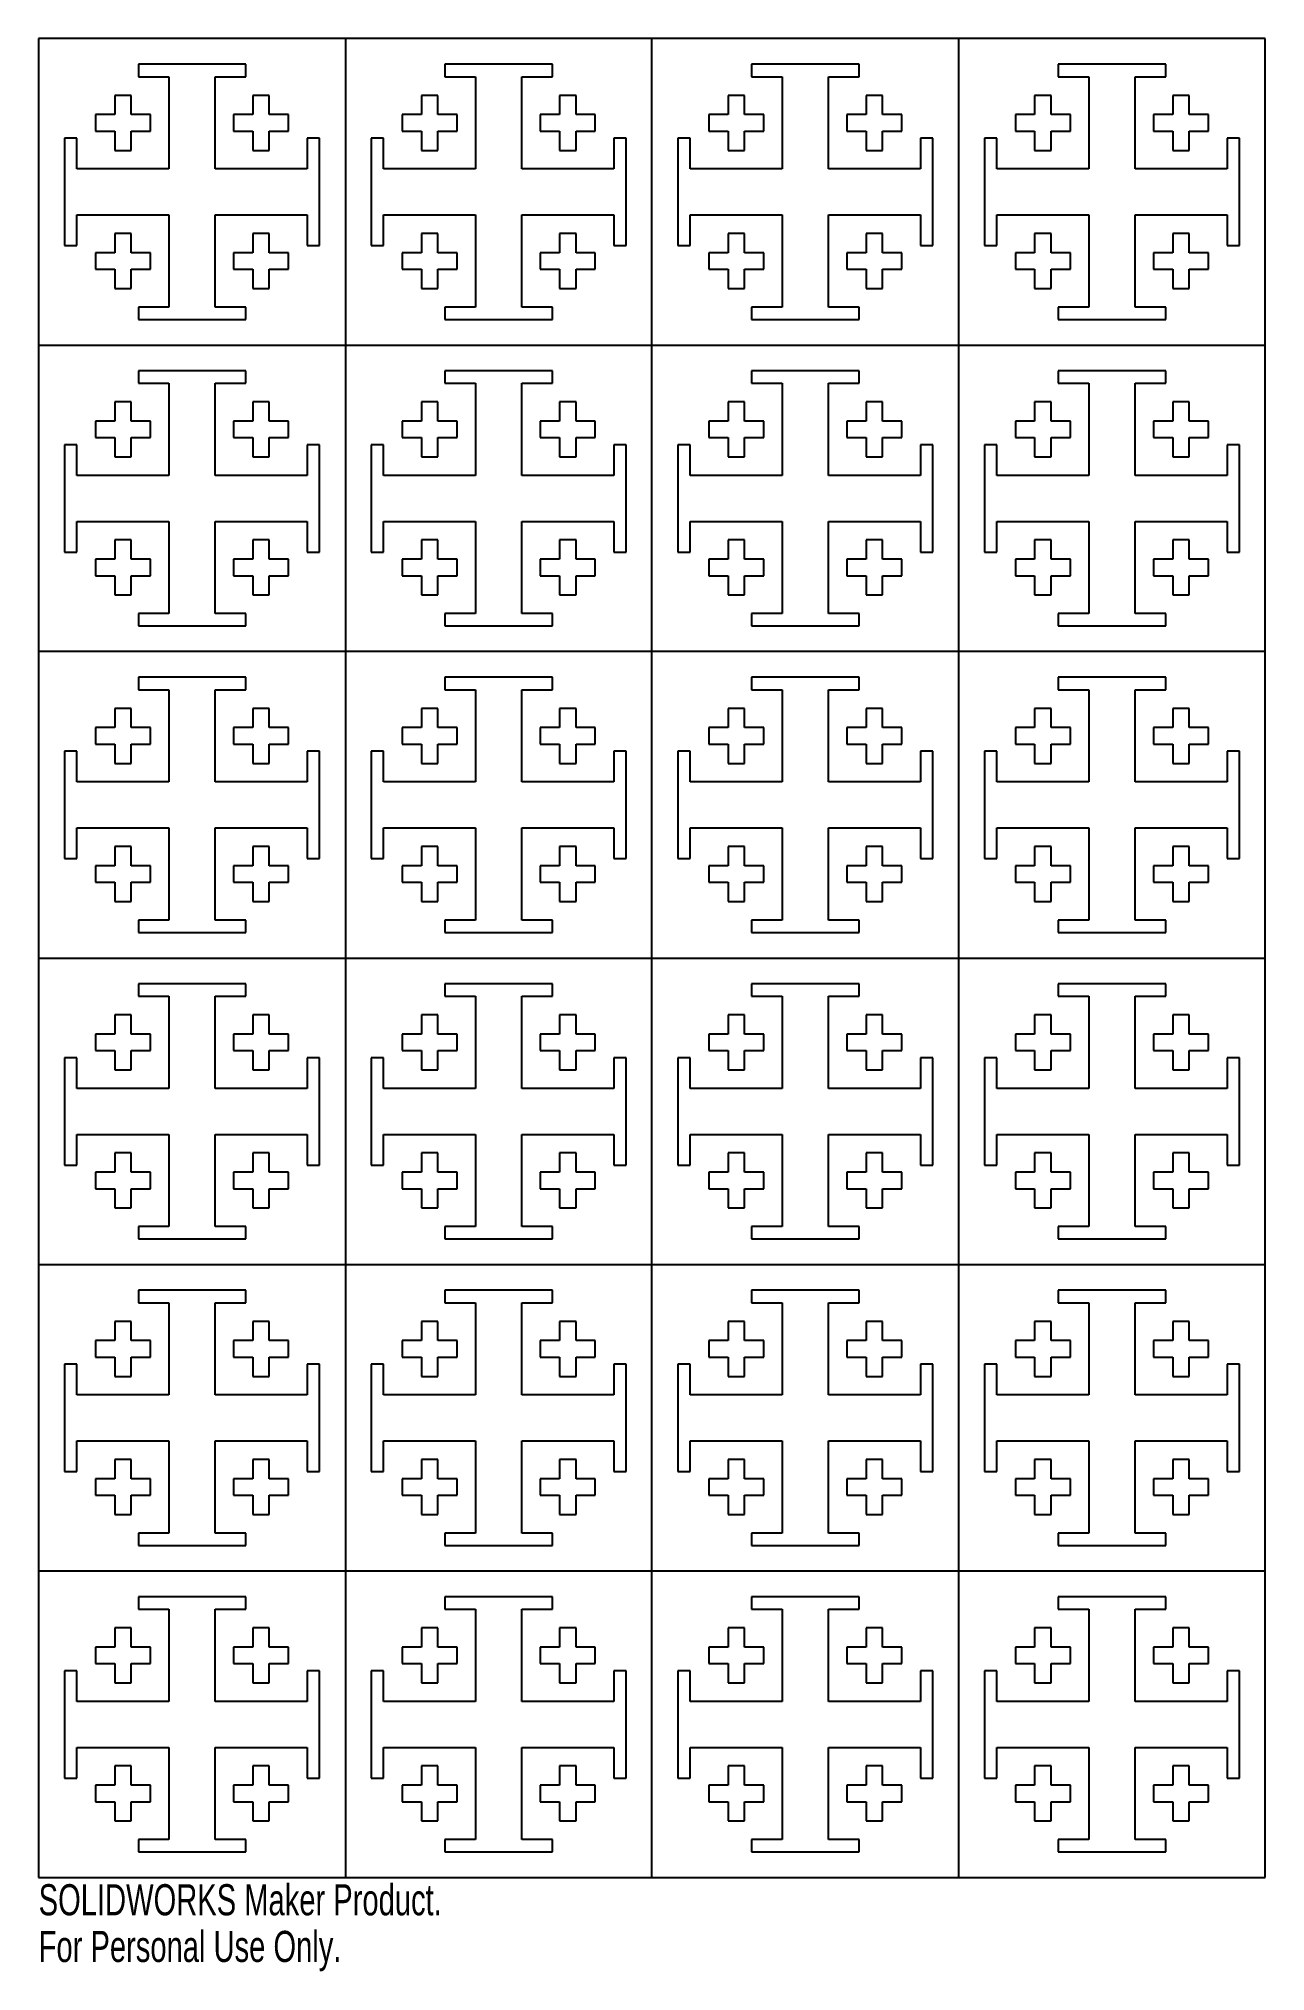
# Model space of a CAD drawing. Header units: millimetres. Extents: x -28 to 162, y -19 to 282.
import ezdxf

# ---------------------------------------------------------------- set-up
doc = ezdxf.new("R2010")
doc.units = ezdxf.units.MM
doc.styles.add('SLDTEXTSTYLE0', font='TXT', dxfattribs={"width": 0.7})

msp = doc.modelspace()

# ---------------------------------------------------------------- texts
at = {"color": 7, "linetype": 'Continuous', "char_height": 4.8336, "attachment_point": 1, "style": 'SLDTEXTSTYLE0'}
for s, insert in [('SOLIDWORKS Maker Product.', (-28.49, -5.15)), ('For Personal Use Only.', (-28.49, -12.4))]:
    msp.add_mtext(s, dxfattribs=dict(at, insert=insert))

# ---------------------------------------------------------------- linework, layer by layer
at = {"color": 7, "linetype": 'Continuous', "lineweight": 25}
for p, q in [((-28.49, 281.62), (-28.49, -4.13)), ((162.01, 281.62), (-28.49, 281.62)), ((19.14, 281.62), (19.14, -4.13)), ((66.76, -4.13), (66.76, 281.62)), ((114.39, -4.13), (114.39, 281.62)), ((162.01, -4.13), (162.01, 281.62)), ((3.66, 277.63), (-13.01, 277.63)), ((-13.01, 277.63), (-13.01, 275.69)), ((3.66, 275.69), (3.66, 277.63)), ((51.29, 277.63), (34.61, 277.63)), ((34.61, 277.63), (34.61, 275.69)), ((51.29, 275.69), (51.29, 277.63)), ((98.91, 277.63), (82.24, 277.63)), ((82.24, 277.63), (82.24, 275.69)), ((98.91, 275.69), (98.91, 277.63)), ((146.54, 277.63), (129.86, 277.63)), ((129.86, 277.63), (129.86, 275.69)), ((146.54, 275.69), (146.54, 277.63)), ((-13.01, 275.69), (-8.25, 275.69)), ((-8.25, 275.69), (-8.25, 261.39)), ((-1.1, 275.69), (3.66, 275.69)), ((-1.1, 261.39), (-1.1, 275.69)), ((34.61, 275.69), (39.37, 275.69)), ((39.37, 275.69), (39.37, 261.39)), ((46.53, 275.69), (51.29, 275.69)), ((46.53, 261.39), (46.53, 275.69)), ((82.24, 275.69), (87, 275.69)), ((87, 275.69), (87, 261.39)), ((94.15, 275.69), (98.91, 275.69)), ((94.15, 261.39), (94.15, 275.69)), ((129.86, 275.69), (134.62, 275.69)), ((134.62, 275.69), (134.62, 261.39)), ((141.78, 275.69), (146.54, 275.69)), ((141.78, 261.39), (141.78, 275.69)), ((-14.13, 272.81), (-16.68, 272.81)), ((-16.68, 272.81), (-16.68, 269.81)), ((-14.13, 269.81), (-14.13, 272.81)), ((7.33, 272.81), (4.78, 272.81)), ((4.78, 272.81), (4.78, 269.81)), ((7.33, 269.81), (7.33, 272.81)), ((33.49, 272.81), (30.94, 272.81)), ((30.94, 272.81), (30.94, 269.81)), ((33.49, 269.81), (33.49, 272.81)), ((54.96, 272.81), (52.4, 272.81)), ((52.4, 272.81), (52.4, 269.81)), ((54.96, 269.81), (54.96, 272.81)), ((81.12, 272.81), (78.57, 272.81)), ((78.57, 272.81), (78.57, 269.81)), ((81.12, 269.81), (81.12, 272.81)), ((102.58, 272.81), (100.03, 272.81)), ((100.03, 272.81), (100.03, 269.81)), ((102.58, 269.81), (102.58, 272.81)), ((128.74, 272.81), (126.19, 272.81)), ((126.19, 272.81), (126.19, 269.81)), ((128.74, 269.81), (128.74, 272.81)), ((150.21, 272.81), (147.65, 272.81)), ((147.65, 272.81), (147.65, 269.81)), ((150.21, 269.81), (150.21, 272.81)), ((-16.68, 269.81), (-19.68, 269.81)), ((-19.68, 269.81), (-19.68, 267.26)), ((-11.13, 269.81), (-14.13, 269.81)), ((-11.13, 267.26), (-11.13, 269.81)), ((4.78, 269.81), (1.78, 269.81)), ((1.78, 269.81), (1.78, 267.26)), ((10.33, 269.81), (7.33, 269.81)), ((10.33, 267.26), (10.33, 269.81)), ((30.94, 269.81), (27.94, 269.81)), ((27.94, 269.81), (27.94, 267.26)), ((36.49, 269.81), (33.49, 269.81)), ((36.49, 267.26), (36.49, 269.81)), ((52.4, 269.81), (49.41, 269.81)), ((49.41, 269.81), (49.41, 267.26)), ((57.96, 269.81), (54.96, 269.81)), ((57.96, 267.26), (57.96, 269.81)), ((78.57, 269.81), (75.57, 269.81)), ((75.57, 269.81), (75.57, 267.26)), ((84.12, 269.81), (81.12, 269.81)), ((84.12, 267.26), (84.12, 269.81)), ((100.03, 269.81), (97.03, 269.81)), ((97.03, 269.81), (97.03, 267.26)), ((105.58, 269.81), (102.58, 269.81)), ((105.58, 267.26), (105.58, 269.81)), ((126.19, 269.81), (123.19, 269.81)), ((123.19, 269.81), (123.19, 267.26)), ((131.74, 269.81), (128.74, 269.81)), ((131.74, 267.26), (131.74, 269.81)), ((147.65, 269.81), (144.66, 269.81)), ((144.66, 269.81), (144.66, 267.26)), ((153.21, 269.81), (150.21, 269.81)), ((153.21, 267.26), (153.21, 269.81)), ((-22.56, 266.15), (-24.5, 266.15)), ((-24.5, 266.15), (-24.5, 249.47)), ((-22.56, 261.39), (-22.56, 266.15)), ((-19.68, 267.26), (-16.68, 267.26)), ((-16.68, 267.26), (-16.68, 264.26)), ((-14.13, 264.26), (-14.13, 267.26)), ((-14.13, 267.26), (-11.13, 267.26)), ((1.78, 267.26), (4.78, 267.26)), ((4.78, 267.26), (4.78, 264.26)), ((7.33, 264.26), (7.33, 267.26)), ((7.33, 267.26), (10.33, 267.26)), ((15.15, 266.15), (13.21, 266.15)), ((13.21, 266.15), (13.21, 261.39)), ((15.15, 249.47), (15.15, 266.15)), ((25.07, 266.15), (23.13, 266.15)), ((23.13, 266.15), (23.13, 249.47)), ((25.07, 261.39), (25.07, 266.15)), ((27.94, 267.26), (30.94, 267.26)), ((30.94, 267.26), (30.94, 264.26)), ((33.49, 264.26), (33.49, 267.26)), ((33.49, 267.26), (36.49, 267.26)), ((49.41, 267.26), (52.4, 267.26)), ((52.4, 267.26), (52.4, 264.26)), ((54.96, 264.26), (54.96, 267.26)), ((54.96, 267.26), (57.96, 267.26)), ((62.77, 266.15), (60.83, 266.15)), ((60.83, 266.15), (60.83, 261.39)), ((62.77, 249.47), (62.77, 266.15)), ((72.69, 266.15), (70.75, 266.15)), ((70.75, 266.15), (70.75, 249.47)), ((72.69, 261.39), (72.69, 266.15)), ((75.57, 267.26), (78.57, 267.26)), ((78.57, 267.26), (78.57, 264.26)), ((81.12, 264.26), (81.12, 267.26)), ((81.12, 267.26), (84.12, 267.26)), ((97.03, 267.26), (100.03, 267.26)), ((100.03, 267.26), (100.03, 264.26)), ((102.58, 264.26), (102.58, 267.26)), ((102.58, 267.26), (105.58, 267.26)), ((110.4, 266.15), (108.46, 266.15)), ((108.46, 266.15), (108.46, 261.39)), ((110.4, 249.47), (110.4, 266.15)), ((120.32, 266.15), (118.38, 266.15)), ((118.38, 266.15), (118.38, 249.47)), ((120.32, 261.39), (120.32, 266.15)), ((123.19, 267.26), (126.19, 267.26)), ((126.19, 267.26), (126.19, 264.26)), ((128.74, 264.26), (128.74, 267.26)), ((128.74, 267.26), (131.74, 267.26)), ((144.66, 267.26), (147.65, 267.26)), ((147.65, 267.26), (147.65, 264.26)), ((150.21, 264.26), (150.21, 267.26)), ((150.21, 267.26), (153.21, 267.26)), ((158.02, 266.15), (156.08, 266.15)), ((156.08, 266.15), (156.08, 261.39)), ((158.02, 249.47), (158.02, 266.15)), ((-8.25, 261.39), (-22.56, 261.39)), ((-16.68, 264.26), (-14.13, 264.26)), ((13.21, 261.39), (-1.1, 261.39)), ((4.78, 264.26), (7.33, 264.26)), ((39.37, 261.39), (25.07, 261.39)), ((30.94, 264.26), (33.49, 264.26)), ((60.83, 261.39), (46.53, 261.39)), ((52.4, 264.26), (54.96, 264.26)), ((87, 261.39), (72.69, 261.39)), ((78.57, 264.26), (81.12, 264.26)), ((108.46, 261.39), (94.15, 261.39)), ((100.03, 264.26), (102.58, 264.26)), ((134.62, 261.39), (120.32, 261.39)), ((126.19, 264.26), (128.74, 264.26)), ((156.08, 261.39), (141.78, 261.39)), ((147.65, 264.26), (150.21, 264.26)), ((-22.56, 249.47), (-22.56, 254.23)), ((-22.56, 254.23), (-8.25, 254.23)), ((-8.25, 254.23), (-8.25, 239.92)), ((-1.1, 239.92), (-1.1, 254.23)), ((-1.1, 254.23), (13.21, 254.23)), ((13.21, 254.23), (13.21, 249.47)), ((25.07, 249.47), (25.07, 254.23)), ((25.07, 254.23), (39.37, 254.23)), ((39.37, 254.23), (39.37, 239.92)), ((46.53, 239.92), (46.53, 254.23)), ((46.53, 254.23), (60.83, 254.23)), ((60.83, 254.23), (60.83, 249.47)), ((72.69, 249.47), (72.69, 254.23)), ((72.69, 254.23), (87, 254.23)), ((87, 254.23), (87, 239.92)), ((94.15, 239.92), (94.15, 254.23)), ((94.15, 254.23), (108.46, 254.23)), ((108.46, 254.23), (108.46, 249.47)), ((120.32, 249.47), (120.32, 254.23)), ((120.32, 254.23), (134.62, 254.23)), ((134.62, 254.23), (134.62, 239.92)), ((141.78, 239.92), (141.78, 254.23)), ((141.78, 254.23), (156.08, 254.23)), ((156.08, 254.23), (156.08, 249.47)), ((-24.5, 249.47), (-22.56, 249.47)), ((-14.13, 251.35), (-16.68, 251.35)), ((-16.68, 251.35), (-16.68, 248.35)), ((-14.13, 248.35), (-14.13, 251.35)), ((7.33, 251.35), (4.78, 251.35)), ((4.78, 251.35), (4.78, 248.35)), ((7.33, 248.35), (7.33, 251.35)), ((13.21, 249.47), (15.15, 249.47)), ((23.13, 249.47), (25.07, 249.47)), ((33.49, 251.35), (30.94, 251.35)), ((30.94, 251.35), (30.94, 248.35)), ((33.49, 248.35), (33.49, 251.35)), ((54.96, 251.35), (52.4, 251.35)), ((52.4, 251.35), (52.4, 248.35)), ((54.96, 248.35), (54.96, 251.35)), ((60.83, 249.47), (62.77, 249.47)), ((70.75, 249.47), (72.69, 249.47)), ((81.12, 251.35), (78.57, 251.35)), ((78.57, 251.35), (78.57, 248.35)), ((81.12, 248.35), (81.12, 251.35)), ((102.58, 251.35), (100.03, 251.35)), ((100.03, 251.35), (100.03, 248.35)), ((102.58, 248.35), (102.58, 251.35)), ((108.46, 249.47), (110.4, 249.47)), ((118.38, 249.47), (120.32, 249.47)), ((128.74, 251.35), (126.19, 251.35)), ((126.19, 251.35), (126.19, 248.35)), ((128.74, 248.35), (128.74, 251.35)), ((150.21, 251.35), (147.65, 251.35)), ((147.65, 251.35), (147.65, 248.35)), ((150.21, 248.35), (150.21, 251.35)), ((156.08, 249.47), (158.02, 249.47)), ((-19.68, 248.35), (-19.68, 245.8)), ((-16.68, 248.35), (-19.68, 248.35)), ((-11.13, 248.35), (-14.13, 248.35)), ((-11.13, 245.8), (-11.13, 248.35)), ((4.78, 248.35), (1.78, 248.35)), ((1.78, 248.35), (1.78, 245.8)), ((10.33, 248.35), (7.33, 248.35)), ((10.33, 245.8), (10.33, 248.35)), ((27.94, 248.35), (27.94, 245.8)), ((30.94, 248.35), (27.94, 248.35)), ((36.49, 248.35), (33.49, 248.35)), ((36.49, 245.8), (36.49, 248.35)), ((52.4, 248.35), (49.41, 248.35)), ((49.41, 248.35), (49.41, 245.8)), ((57.96, 248.35), (54.96, 248.35)), ((57.96, 245.8), (57.96, 248.35)), ((75.57, 248.35), (75.57, 245.8)), ((78.57, 248.35), (75.57, 248.35)), ((84.12, 248.35), (81.12, 248.35)), ((84.12, 245.8), (84.12, 248.35)), ((100.03, 248.35), (97.03, 248.35)), ((97.03, 248.35), (97.03, 245.8)), ((105.58, 248.35), (102.58, 248.35)), ((105.58, 245.8), (105.58, 248.35)), ((123.19, 248.35), (123.19, 245.8)), ((126.19, 248.35), (123.19, 248.35)), ((131.74, 248.35), (128.74, 248.35)), ((131.74, 245.8), (131.74, 248.35)), ((147.65, 248.35), (144.66, 248.35)), ((144.66, 248.35), (144.66, 245.8)), ((153.21, 248.35), (150.21, 248.35)), ((153.21, 245.8), (153.21, 248.35)), ((-19.68, 245.8), (-16.68, 245.8)), ((-16.68, 245.8), (-16.68, 242.8)), ((-14.13, 242.8), (-14.13, 245.8)), ((-14.13, 245.8), (-11.13, 245.8)), ((1.78, 245.8), (4.78, 245.8)), ((4.78, 245.8), (4.78, 242.8)), ((7.33, 242.8), (7.33, 245.8)), ((7.33, 245.8), (10.33, 245.8)), ((27.94, 245.8), (30.94, 245.8)), ((30.94, 245.8), (30.94, 242.8)), ((33.49, 242.8), (33.49, 245.8)), ((33.49, 245.8), (36.49, 245.8)), ((49.41, 245.8), (52.4, 245.8)), ((52.4, 245.8), (52.4, 242.8)), ((54.96, 242.8), (54.96, 245.8)), ((54.96, 245.8), (57.96, 245.8)), ((75.57, 245.8), (78.57, 245.8)), ((78.57, 245.8), (78.57, 242.8)), ((81.12, 242.8), (81.12, 245.8)), ((81.12, 245.8), (84.12, 245.8)), ((97.03, 245.8), (100.03, 245.8)), ((100.03, 245.8), (100.03, 242.8)), ((102.58, 242.8), (102.58, 245.8)), ((102.58, 245.8), (105.58, 245.8)), ((123.19, 245.8), (126.19, 245.8)), ((126.19, 245.8), (126.19, 242.8)), ((128.74, 242.8), (128.74, 245.8)), ((128.74, 245.8), (131.74, 245.8)), ((144.66, 245.8), (147.65, 245.8)), ((147.65, 245.8), (147.65, 242.8)), ((150.21, 242.8), (150.21, 245.8)), ((150.21, 245.8), (153.21, 245.8)), ((-16.68, 242.8), (-14.13, 242.8)), ((4.78, 242.8), (7.33, 242.8)), ((30.94, 242.8), (33.49, 242.8)), ((52.4, 242.8), (54.96, 242.8)), ((78.57, 242.8), (81.12, 242.8)), ((100.03, 242.8), (102.58, 242.8)), ((126.19, 242.8), (128.74, 242.8)), ((147.65, 242.8), (150.21, 242.8)), ((-8.25, 239.92), (-13.01, 239.92)), ((-13.01, 239.92), (-13.01, 237.99)), ((-13.01, 237.99), (3.66, 237.99)), ((3.66, 239.92), (-1.1, 239.92)), ((3.66, 237.99), (3.66, 239.92)), ((39.37, 239.92), (34.61, 239.92)), ((34.61, 239.92), (34.61, 237.99)), ((34.61, 237.99), (51.29, 237.99)), ((51.29, 239.92), (46.53, 239.92)), ((51.29, 237.99), (51.29, 239.92)), ((87, 239.92), (82.24, 239.92)), ((82.24, 239.92), (82.24, 237.99)), ((82.24, 237.99), (98.91, 237.99)), ((98.91, 239.92), (94.15, 239.92)), ((98.91, 237.99), (98.91, 239.92)), ((134.62, 239.92), (129.86, 239.92)), ((129.86, 239.92), (129.86, 237.99)), ((129.86, 237.99), (146.54, 237.99)), ((146.54, 239.92), (141.78, 239.92)), ((146.54, 237.99), (146.54, 239.92)), ((-28.49, 233.99), (162.01, 233.99)), ((3.66, 230), (-13.01, 230)), ((-13.01, 230), (-13.01, 228.07)), ((3.66, 228.07), (3.66, 230)), ((51.29, 230), (34.61, 230)), ((34.61, 230), (34.61, 228.07)), ((51.29, 228.07), (51.29, 230)), ((98.91, 230), (82.24, 230)), ((82.24, 230), (82.24, 228.07)), ((98.91, 228.07), (98.91, 230)), ((146.54, 230), (129.86, 230)), ((129.86, 230), (129.86, 228.07)), ((146.54, 228.07), (146.54, 230)), ((-13.01, 228.07), (-8.25, 228.07)), ((-8.25, 228.07), (-8.25, 213.76)), ((-1.1, 228.07), (3.66, 228.07)), ((-1.1, 213.76), (-1.1, 228.07)), ((34.61, 228.07), (39.37, 228.07)), ((39.37, 228.07), (39.37, 213.76)), ((46.53, 228.07), (51.29, 228.07)), ((46.53, 213.76), (46.53, 228.07)), ((82.24, 228.07), (87, 228.07)), ((87, 228.07), (87, 213.76)), ((94.15, 228.07), (98.91, 228.07)), ((94.15, 213.76), (94.15, 228.07)), ((129.86, 228.07), (134.62, 228.07)), ((134.62, 228.07), (134.62, 213.76)), ((141.78, 228.07), (146.54, 228.07)), ((141.78, 213.76), (141.78, 228.07)), ((-14.13, 225.19), (-16.68, 225.19)), ((-16.68, 225.19), (-16.68, 222.19)), ((-14.13, 222.19), (-14.13, 225.19)), ((7.33, 225.19), (4.78, 225.19)), ((4.78, 225.19), (4.78, 222.19)), ((7.33, 222.19), (7.33, 225.19)), ((33.49, 225.19), (30.94, 225.19)), ((30.94, 225.19), (30.94, 222.19)), ((33.49, 222.19), (33.49, 225.19)), ((54.96, 225.19), (52.4, 225.19)), ((52.4, 225.19), (52.4, 222.19)), ((54.96, 222.19), (54.96, 225.19)), ((81.12, 225.19), (78.57, 225.19)), ((78.57, 225.19), (78.57, 222.19)), ((81.12, 222.19), (81.12, 225.19)), ((102.58, 225.19), (100.03, 225.19)), ((100.03, 225.19), (100.03, 222.19)), ((102.58, 222.19), (102.58, 225.19)), ((128.74, 225.19), (126.19, 225.19)), ((126.19, 225.19), (126.19, 222.19)), ((128.74, 222.19), (128.74, 225.19)), ((150.21, 225.19), (147.65, 225.19)), ((147.65, 225.19), (147.65, 222.19)), ((150.21, 222.19), (150.21, 225.19)), ((-16.68, 222.19), (-19.68, 222.19)), ((-19.68, 222.19), (-19.68, 219.64)), ((-19.68, 219.64), (-16.68, 219.64)), ((-16.68, 219.64), (-16.68, 216.64)), ((-11.13, 222.19), (-14.13, 222.19)), ((-14.13, 216.64), (-14.13, 219.64)), ((-14.13, 219.64), (-11.13, 219.64)), ((-11.13, 219.64), (-11.13, 222.19)), ((4.78, 222.19), (1.78, 222.19)), ((1.78, 222.19), (1.78, 219.64)), ((1.78, 219.64), (4.78, 219.64)), ((4.78, 219.64), (4.78, 216.64)), ((10.33, 222.19), (7.33, 222.19)), ((7.33, 216.64), (7.33, 219.64)), ((7.33, 219.64), (10.33, 219.64)), ((10.33, 219.64), (10.33, 222.19)), ((30.94, 222.19), (27.94, 222.19)), ((27.94, 222.19), (27.94, 219.64)), ((27.94, 219.64), (30.94, 219.64)), ((30.94, 219.64), (30.94, 216.64)), ((36.49, 222.19), (33.49, 222.19)), ((33.49, 216.64), (33.49, 219.64)), ((33.49, 219.64), (36.49, 219.64)), ((36.49, 219.64), (36.49, 222.19)), ((52.4, 222.19), (49.41, 222.19)), ((49.41, 222.19), (49.41, 219.64)), ((49.41, 219.64), (52.4, 219.64)), ((52.4, 219.64), (52.4, 216.64)), ((57.96, 222.19), (54.96, 222.19)), ((54.96, 216.64), (54.96, 219.64)), ((54.96, 219.64), (57.96, 219.64)), ((57.96, 219.64), (57.96, 222.19)), ((78.57, 222.19), (75.57, 222.19)), ((75.57, 222.19), (75.57, 219.64)), ((75.57, 219.64), (78.57, 219.64)), ((78.57, 219.64), (78.57, 216.64)), ((84.12, 222.19), (81.12, 222.19)), ((81.12, 216.64), (81.12, 219.64)), ((81.12, 219.64), (84.12, 219.64)), ((84.12, 219.64), (84.12, 222.19)), ((100.03, 222.19), (97.03, 222.19)), ((97.03, 222.19), (97.03, 219.64)), ((97.03, 219.64), (100.03, 219.64)), ((100.03, 219.64), (100.03, 216.64)), ((105.58, 222.19), (102.58, 222.19)), ((102.58, 216.64), (102.58, 219.64)), ((102.58, 219.64), (105.58, 219.64)), ((105.58, 219.64), (105.58, 222.19)), ((126.19, 222.19), (123.19, 222.19)), ((123.19, 222.19), (123.19, 219.64)), ((123.19, 219.64), (126.19, 219.64)), ((126.19, 219.64), (126.19, 216.64)), ((131.74, 222.19), (128.74, 222.19)), ((128.74, 216.64), (128.74, 219.64)), ((128.74, 219.64), (131.74, 219.64)), ((131.74, 219.64), (131.74, 222.19)), ((147.65, 222.19), (144.66, 222.19)), ((144.66, 222.19), (144.66, 219.64)), ((144.66, 219.64), (147.65, 219.64)), ((147.65, 219.64), (147.65, 216.64)), ((153.21, 222.19), (150.21, 222.19)), ((150.21, 216.64), (150.21, 219.64)), ((150.21, 219.64), (153.21, 219.64)), ((153.21, 219.64), (153.21, 222.19)), ((-22.56, 218.52), (-24.5, 218.52)), ((-24.5, 218.52), (-24.5, 201.84)), ((-22.56, 213.76), (-22.56, 218.52)), ((-16.68, 216.64), (-14.13, 216.64)), ((4.78, 216.64), (7.33, 216.64)), ((15.15, 218.52), (13.21, 218.52)), ((13.21, 218.52), (13.21, 213.76)), ((15.15, 201.84), (15.15, 218.52)), ((25.07, 218.52), (23.13, 218.52)), ((23.13, 218.52), (23.13, 201.84)), ((25.07, 213.76), (25.07, 218.52)), ((30.94, 216.64), (33.49, 216.64)), ((52.4, 216.64), (54.96, 216.64)), ((62.77, 218.52), (60.83, 218.52)), ((60.83, 218.52), (60.83, 213.76)), ((62.77, 201.84), (62.77, 218.52)), ((72.69, 218.52), (70.75, 218.52)), ((70.75, 218.52), (70.75, 201.84)), ((72.69, 213.76), (72.69, 218.52)), ((78.57, 216.64), (81.12, 216.64)), ((100.03, 216.64), (102.58, 216.64)), ((110.4, 218.52), (108.46, 218.52)), ((108.46, 218.52), (108.46, 213.76)), ((110.4, 201.84), (110.4, 218.52)), ((120.32, 218.52), (118.38, 218.52)), ((118.38, 218.52), (118.38, 201.84)), ((120.32, 213.76), (120.32, 218.52)), ((126.19, 216.64), (128.74, 216.64)), ((147.65, 216.64), (150.21, 216.64)), ((158.02, 218.52), (156.08, 218.52)), ((156.08, 218.52), (156.08, 213.76)), ((158.02, 201.84), (158.02, 218.52)), ((-8.25, 213.76), (-22.56, 213.76)), ((13.21, 213.76), (-1.1, 213.76)), ((39.37, 213.76), (25.07, 213.76)), ((60.83, 213.76), (46.53, 213.76)), ((87, 213.76), (72.69, 213.76)), ((108.46, 213.76), (94.15, 213.76)), ((134.62, 213.76), (120.32, 213.76)), ((156.08, 213.76), (141.78, 213.76)), ((-22.56, 201.84), (-22.56, 206.6)), ((-22.56, 206.6), (-8.25, 206.6)), ((-8.25, 206.6), (-8.25, 192.3)), ((-1.1, 192.3), (-1.1, 206.6)), ((-1.1, 206.6), (13.21, 206.6)), ((13.21, 206.6), (13.21, 201.84)), ((25.07, 201.84), (25.07, 206.6)), ((25.07, 206.6), (39.37, 206.6)), ((39.37, 206.6), (39.37, 192.3)), ((46.53, 192.3), (46.53, 206.6)), ((46.53, 206.6), (60.83, 206.6)), ((60.83, 206.6), (60.83, 201.84)), ((72.69, 201.84), (72.69, 206.6)), ((72.69, 206.6), (87, 206.6)), ((87, 206.6), (87, 192.3)), ((94.15, 192.3), (94.15, 206.6)), ((94.15, 206.6), (108.46, 206.6)), ((108.46, 206.6), (108.46, 201.84)), ((120.32, 201.84), (120.32, 206.6)), ((120.32, 206.6), (134.62, 206.6)), ((134.62, 206.6), (134.62, 192.3)), ((141.78, 192.3), (141.78, 206.6)), ((141.78, 206.6), (156.08, 206.6)), ((156.08, 206.6), (156.08, 201.84)), ((-24.5, 201.84), (-22.56, 201.84)), ((-14.13, 203.73), (-16.68, 203.73)), ((-16.68, 203.73), (-16.68, 200.73)), ((-14.13, 200.73), (-14.13, 203.73)), ((7.33, 203.73), (4.78, 203.73)), ((4.78, 203.73), (4.78, 200.73)), ((7.33, 200.73), (7.33, 203.73)), ((13.21, 201.84), (15.15, 201.84)), ((23.13, 201.84), (25.07, 201.84)), ((33.49, 203.73), (30.94, 203.73)), ((30.94, 203.73), (30.94, 200.73)), ((33.49, 200.73), (33.49, 203.73)), ((54.96, 203.73), (52.4, 203.73)), ((52.4, 203.73), (52.4, 200.73)), ((54.96, 200.73), (54.96, 203.73)), ((60.83, 201.84), (62.77, 201.84)), ((70.75, 201.84), (72.69, 201.84)), ((81.12, 203.73), (78.57, 203.73)), ((78.57, 203.73), (78.57, 200.73)), ((81.12, 200.73), (81.12, 203.73)), ((102.58, 203.73), (100.03, 203.73)), ((100.03, 203.73), (100.03, 200.73)), ((102.58, 200.73), (102.58, 203.73)), ((108.46, 201.84), (110.4, 201.84)), ((118.38, 201.84), (120.32, 201.84)), ((128.74, 203.73), (126.19, 203.73)), ((126.19, 203.73), (126.19, 200.73)), ((128.74, 200.73), (128.74, 203.73)), ((150.21, 203.73), (147.65, 203.73)), ((147.65, 203.73), (147.65, 200.73)), ((150.21, 200.73), (150.21, 203.73)), ((156.08, 201.84), (158.02, 201.84)), ((-19.68, 200.73), (-19.68, 198.17)), ((-16.68, 200.73), (-19.68, 200.73)), ((-11.13, 200.73), (-14.13, 200.73)), ((-11.13, 198.17), (-11.13, 200.73)), ((4.78, 200.73), (1.78, 200.73)), ((1.78, 200.73), (1.78, 198.17)), ((10.33, 200.73), (7.33, 200.73)), ((10.33, 198.17), (10.33, 200.73)), ((27.94, 200.73), (27.94, 198.17)), ((30.94, 200.73), (27.94, 200.73)), ((36.49, 200.73), (33.49, 200.73)), ((36.49, 198.17), (36.49, 200.73)), ((52.4, 200.73), (49.41, 200.73)), ((49.41, 200.73), (49.41, 198.17)), ((57.96, 200.73), (54.96, 200.73)), ((57.96, 198.17), (57.96, 200.73)), ((75.57, 200.73), (75.57, 198.17)), ((78.57, 200.73), (75.57, 200.73)), ((84.12, 200.73), (81.12, 200.73)), ((84.12, 198.17), (84.12, 200.73)), ((100.03, 200.73), (97.03, 200.73)), ((97.03, 200.73), (97.03, 198.17)), ((105.58, 200.73), (102.58, 200.73)), ((105.58, 198.17), (105.58, 200.73)), ((123.19, 200.73), (123.19, 198.17)), ((126.19, 200.73), (123.19, 200.73)), ((131.74, 200.73), (128.74, 200.73)), ((131.74, 198.17), (131.74, 200.73)), ((147.65, 200.73), (144.66, 200.73)), ((144.66, 200.73), (144.66, 198.17)), ((153.21, 200.73), (150.21, 200.73)), ((153.21, 198.17), (153.21, 200.73)), ((-19.68, 198.17), (-16.68, 198.17)), ((-16.68, 198.17), (-16.68, 195.18)), ((-14.13, 195.18), (-14.13, 198.17)), ((-14.13, 198.17), (-11.13, 198.17)), ((1.78, 198.17), (4.78, 198.17)), ((4.78, 198.17), (4.78, 195.18)), ((7.33, 195.18), (7.33, 198.17)), ((7.33, 198.17), (10.33, 198.17)), ((27.94, 198.17), (30.94, 198.17)), ((30.94, 198.17), (30.94, 195.18)), ((33.49, 195.18), (33.49, 198.17)), ((33.49, 198.17), (36.49, 198.17)), ((49.41, 198.17), (52.4, 198.17)), ((52.4, 198.17), (52.4, 195.18)), ((54.96, 195.18), (54.96, 198.17)), ((54.96, 198.17), (57.96, 198.17)), ((75.57, 198.17), (78.57, 198.17)), ((78.57, 198.17), (78.57, 195.18)), ((81.12, 195.18), (81.12, 198.17)), ((81.12, 198.17), (84.12, 198.17)), ((97.03, 198.17), (100.03, 198.17)), ((100.03, 198.17), (100.03, 195.18)), ((102.58, 195.18), (102.58, 198.17)), ((102.58, 198.17), (105.58, 198.17)), ((123.19, 198.17), (126.19, 198.17)), ((126.19, 198.17), (126.19, 195.18)), ((128.74, 195.18), (128.74, 198.17)), ((128.74, 198.17), (131.74, 198.17)), ((144.66, 198.17), (147.65, 198.17)), ((147.65, 198.17), (147.65, 195.18)), ((150.21, 195.18), (150.21, 198.17)), ((150.21, 198.17), (153.21, 198.17)), ((-16.68, 195.18), (-14.13, 195.18)), ((-8.25, 192.3), (-13.01, 192.3)), ((-13.01, 192.3), (-13.01, 190.36)), ((3.66, 192.3), (-1.1, 192.3)), ((3.66, 190.36), (3.66, 192.3)), ((4.78, 195.18), (7.33, 195.18)), ((30.94, 195.18), (33.49, 195.18)), ((39.37, 192.3), (34.61, 192.3)), ((34.61, 192.3), (34.61, 190.36)), ((51.29, 192.3), (46.53, 192.3)), ((51.29, 190.36), (51.29, 192.3)), ((52.4, 195.18), (54.96, 195.18)), ((78.57, 195.18), (81.12, 195.18)), ((87, 192.3), (82.24, 192.3)), ((82.24, 192.3), (82.24, 190.36)), ((98.91, 192.3), (94.15, 192.3)), ((98.91, 190.36), (98.91, 192.3)), ((100.03, 195.18), (102.58, 195.18)), ((126.19, 195.18), (128.74, 195.18)), ((134.62, 192.3), (129.86, 192.3)), ((129.86, 192.3), (129.86, 190.36)), ((146.54, 192.3), (141.78, 192.3)), ((146.54, 190.36), (146.54, 192.3)), ((147.65, 195.18), (150.21, 195.18)), ((-13.01, 190.36), (3.66, 190.36)), ((34.61, 190.36), (51.29, 190.36)), ((82.24, 190.36), (98.91, 190.36)), ((129.86, 190.36), (146.54, 190.36)), ((162.01, 186.37), (-28.49, 186.37)), ((3.66, 182.38), (-13.01, 182.38)), ((-13.01, 182.38), (-13.01, 180.44)), ((-13.01, 180.44), (-8.25, 180.44)), ((-8.25, 180.44), (-8.25, 166.14)), ((-1.1, 180.44), (3.66, 180.44)), ((-1.1, 166.14), (-1.1, 180.44)), ((3.66, 180.44), (3.66, 182.38)), ((51.29, 182.38), (34.61, 182.38)), ((34.61, 182.38), (34.61, 180.44)), ((34.61, 180.44), (39.37, 180.44)), ((39.37, 180.44), (39.37, 166.14)), ((46.53, 180.44), (51.29, 180.44)), ((46.53, 166.14), (46.53, 180.44)), ((51.29, 180.44), (51.29, 182.38)), ((98.91, 182.38), (82.24, 182.38)), ((82.24, 182.38), (82.24, 180.44)), ((82.24, 180.44), (87, 180.44)), ((87, 180.44), (87, 166.14)), ((94.15, 180.44), (98.91, 180.44)), ((94.15, 166.14), (94.15, 180.44)), ((98.91, 180.44), (98.91, 182.38)), ((146.54, 182.38), (129.86, 182.38)), ((129.86, 182.38), (129.86, 180.44)), ((129.86, 180.44), (134.62, 180.44)), ((134.62, 180.44), (134.62, 166.14)), ((141.78, 180.44), (146.54, 180.44)), ((141.78, 166.14), (141.78, 180.44)), ((146.54, 180.44), (146.54, 182.38)), ((-14.13, 177.56), (-16.68, 177.56)), ((-16.68, 177.56), (-16.68, 174.56)), ((-14.13, 174.56), (-14.13, 177.56)), ((7.33, 177.56), (4.78, 177.56)), ((4.78, 177.56), (4.78, 174.56)), ((7.33, 174.56), (7.33, 177.56)), ((33.49, 177.56), (30.94, 177.56)), ((30.94, 177.56), (30.94, 174.56)), ((33.49, 174.56), (33.49, 177.56)), ((54.96, 177.56), (52.4, 177.56)), ((52.4, 177.56), (52.4, 174.56)), ((54.96, 174.56), (54.96, 177.56)), ((81.12, 177.56), (78.57, 177.56)), ((78.57, 177.56), (78.57, 174.56)), ((81.12, 174.56), (81.12, 177.56)), ((102.58, 177.56), (100.03, 177.56)), ((100.03, 177.56), (100.03, 174.56)), ((102.58, 174.56), (102.58, 177.56)), ((128.74, 177.56), (126.19, 177.56)), ((126.19, 177.56), (126.19, 174.56)), ((128.74, 174.56), (128.74, 177.56)), ((150.21, 177.56), (147.65, 177.56)), ((147.65, 177.56), (147.65, 174.56)), ((150.21, 174.56), (150.21, 177.56)), ((-16.68, 174.56), (-19.68, 174.56)), ((-19.68, 174.56), (-19.68, 172.01)), ((-11.13, 174.56), (-14.13, 174.56)), ((-11.13, 172.01), (-11.13, 174.56)), ((4.78, 174.56), (1.78, 174.56)), ((1.78, 174.56), (1.78, 172.01)), ((10.33, 174.56), (7.33, 174.56)), ((10.33, 172.01), (10.33, 174.56)), ((30.94, 174.56), (27.94, 174.56)), ((27.94, 174.56), (27.94, 172.01)), ((36.49, 174.56), (33.49, 174.56)), ((36.49, 172.01), (36.49, 174.56)), ((52.4, 174.56), (49.41, 174.56)), ((49.41, 174.56), (49.41, 172.01)), ((57.96, 174.56), (54.96, 174.56)), ((57.96, 172.01), (57.96, 174.56)), ((78.57, 174.56), (75.57, 174.56)), ((75.57, 174.56), (75.57, 172.01)), ((84.12, 174.56), (81.12, 174.56)), ((84.12, 172.01), (84.12, 174.56)), ((100.03, 174.56), (97.03, 174.56)), ((97.03, 174.56), (97.03, 172.01)), ((105.58, 174.56), (102.58, 174.56)), ((105.58, 172.01), (105.58, 174.56)), ((126.19, 174.56), (123.19, 174.56)), ((123.19, 174.56), (123.19, 172.01)), ((131.74, 174.56), (128.74, 174.56)), ((131.74, 172.01), (131.74, 174.56)), ((147.65, 174.56), (144.66, 174.56)), ((144.66, 174.56), (144.66, 172.01)), ((153.21, 174.56), (150.21, 174.56)), ((153.21, 172.01), (153.21, 174.56)), ((-19.68, 172.01), (-16.68, 172.01)), ((-16.68, 172.01), (-16.68, 169.01)), ((-14.13, 169.01), (-14.13, 172.01)), ((-14.13, 172.01), (-11.13, 172.01)), ((1.78, 172.01), (4.78, 172.01)), ((4.78, 172.01), (4.78, 169.01)), ((7.33, 169.01), (7.33, 172.01)), ((7.33, 172.01), (10.33, 172.01)), ((27.94, 172.01), (30.94, 172.01)), ((30.94, 172.01), (30.94, 169.01)), ((33.49, 169.01), (33.49, 172.01)), ((33.49, 172.01), (36.49, 172.01)), ((49.41, 172.01), (52.4, 172.01)), ((52.4, 172.01), (52.4, 169.01)), ((54.96, 169.01), (54.96, 172.01)), ((54.96, 172.01), (57.96, 172.01)), ((75.57, 172.01), (78.57, 172.01)), ((78.57, 172.01), (78.57, 169.01)), ((81.12, 169.01), (81.12, 172.01)), ((81.12, 172.01), (84.12, 172.01)), ((97.03, 172.01), (100.03, 172.01)), ((100.03, 172.01), (100.03, 169.01)), ((102.58, 169.01), (102.58, 172.01)), ((102.58, 172.01), (105.58, 172.01)), ((123.19, 172.01), (126.19, 172.01)), ((126.19, 172.01), (126.19, 169.01)), ((128.74, 169.01), (128.74, 172.01)), ((128.74, 172.01), (131.74, 172.01)), ((144.66, 172.01), (147.65, 172.01)), ((147.65, 172.01), (147.65, 169.01)), ((150.21, 169.01), (150.21, 172.01)), ((150.21, 172.01), (153.21, 172.01)), ((-22.56, 170.9), (-24.5, 170.9)), ((-24.5, 170.9), (-24.5, 154.22)), ((-22.56, 166.14), (-22.56, 170.9)), ((-16.68, 169.01), (-14.13, 169.01)), ((4.78, 169.01), (7.33, 169.01)), ((15.15, 170.9), (13.21, 170.9)), ((13.21, 170.9), (13.21, 166.14)), ((15.15, 154.22), (15.15, 170.9)), ((25.07, 170.9), (23.13, 170.9)), ((23.13, 170.9), (23.13, 154.22)), ((25.07, 166.14), (25.07, 170.9)), ((30.94, 169.01), (33.49, 169.01)), ((52.4, 169.01), (54.96, 169.01)), ((62.77, 170.9), (60.83, 170.9)), ((60.83, 170.9), (60.83, 166.14)), ((62.77, 154.22), (62.77, 170.9)), ((72.69, 170.9), (70.75, 170.9)), ((70.75, 170.9), (70.75, 154.22)), ((72.69, 166.14), (72.69, 170.9)), ((78.57, 169.01), (81.12, 169.01)), ((100.03, 169.01), (102.58, 169.01)), ((110.4, 170.9), (108.46, 170.9)), ((108.46, 170.9), (108.46, 166.14)), ((110.4, 154.22), (110.4, 170.9)), ((120.32, 170.9), (118.38, 170.9)), ((118.38, 170.9), (118.38, 154.22)), ((120.32, 166.14), (120.32, 170.9)), ((126.19, 169.01), (128.74, 169.01)), ((147.65, 169.01), (150.21, 169.01)), ((158.02, 170.9), (156.08, 170.9)), ((156.08, 170.9), (156.08, 166.14)), ((158.02, 154.22), (158.02, 170.9)), ((-8.25, 166.14), (-22.56, 166.14)), ((13.21, 166.14), (-1.1, 166.14)), ((39.37, 166.14), (25.07, 166.14)), ((60.83, 166.14), (46.53, 166.14)), ((87, 166.14), (72.69, 166.14)), ((108.46, 166.14), (94.15, 166.14)), ((134.62, 166.14), (120.32, 166.14)), ((156.08, 166.14), (141.78, 166.14)), ((-22.56, 154.22), (-22.56, 158.98)), ((-22.56, 158.98), (-8.25, 158.98)), ((-8.25, 158.98), (-8.25, 144.67)), ((-1.1, 144.67), (-1.1, 158.98)), ((-1.1, 158.98), (13.21, 158.98)), ((13.21, 158.98), (13.21, 154.22)), ((25.07, 154.22), (25.07, 158.98)), ((25.07, 158.98), (39.37, 158.98)), ((39.37, 158.98), (39.37, 144.67)), ((46.53, 144.67), (46.53, 158.98)), ((46.53, 158.98), (60.83, 158.98)), ((60.83, 158.98), (60.83, 154.22)), ((72.69, 154.22), (72.69, 158.98)), ((72.69, 158.98), (87, 158.98)), ((87, 158.98), (87, 144.67)), ((94.15, 144.67), (94.15, 158.98)), ((94.15, 158.98), (108.46, 158.98)), ((108.46, 158.98), (108.46, 154.22)), ((120.32, 154.22), (120.32, 158.98)), ((120.32, 158.98), (134.62, 158.98)), ((134.62, 158.98), (134.62, 144.67)), ((141.78, 144.67), (141.78, 158.98)), ((141.78, 158.98), (156.08, 158.98)), ((156.08, 158.98), (156.08, 154.22)), ((-24.5, 154.22), (-22.56, 154.22)), ((-14.13, 156.1), (-16.68, 156.1)), ((-16.68, 156.1), (-16.68, 153.1)), ((-14.13, 153.1), (-14.13, 156.1)), ((7.33, 156.1), (4.78, 156.1)), ((4.78, 156.1), (4.78, 153.1)), ((7.33, 153.1), (7.33, 156.1)), ((13.21, 154.22), (15.15, 154.22)), ((23.13, 154.22), (25.07, 154.22)), ((33.49, 156.1), (30.94, 156.1)), ((30.94, 156.1), (30.94, 153.1)), ((33.49, 153.1), (33.49, 156.1)), ((54.96, 156.1), (52.4, 156.1)), ((52.4, 156.1), (52.4, 153.1)), ((54.96, 153.1), (54.96, 156.1)), ((60.83, 154.22), (62.77, 154.22)), ((70.75, 154.22), (72.69, 154.22)), ((81.12, 156.1), (78.57, 156.1)), ((78.57, 156.1), (78.57, 153.1)), ((81.12, 153.1), (81.12, 156.1)), ((102.58, 156.1), (100.03, 156.1)), ((100.03, 156.1), (100.03, 153.1)), ((102.58, 153.1), (102.58, 156.1)), ((108.46, 154.22), (110.4, 154.22)), ((118.38, 154.22), (120.32, 154.22)), ((128.74, 156.1), (126.19, 156.1)), ((126.19, 156.1), (126.19, 153.1)), ((128.74, 153.1), (128.74, 156.1)), ((150.21, 156.1), (147.65, 156.1)), ((147.65, 156.1), (147.65, 153.1)), ((150.21, 153.1), (150.21, 156.1)), ((156.08, 154.22), (158.02, 154.22)), ((-19.68, 153.1), (-19.68, 150.55)), ((-16.68, 153.1), (-19.68, 153.1)), ((-19.68, 150.55), (-16.68, 150.55)), ((-16.68, 150.55), (-16.68, 147.55)), ((-11.13, 153.1), (-14.13, 153.1)), ((-14.13, 147.55), (-14.13, 150.55)), ((-14.13, 150.55), (-11.13, 150.55)), ((-11.13, 150.55), (-11.13, 153.1)), ((4.78, 153.1), (1.78, 153.1)), ((1.78, 153.1), (1.78, 150.55)), ((1.78, 150.55), (4.78, 150.55)), ((4.78, 150.55), (4.78, 147.55)), ((10.33, 153.1), (7.33, 153.1)), ((7.33, 147.55), (7.33, 150.55)), ((7.33, 150.55), (10.33, 150.55)), ((10.33, 150.55), (10.33, 153.1)), ((27.94, 153.1), (27.94, 150.55)), ((30.94, 153.1), (27.94, 153.1)), ((27.94, 150.55), (30.94, 150.55)), ((30.94, 150.55), (30.94, 147.55)), ((36.49, 153.1), (33.49, 153.1)), ((33.49, 147.55), (33.49, 150.55)), ((33.49, 150.55), (36.49, 150.55)), ((36.49, 150.55), (36.49, 153.1)), ((52.4, 153.1), (49.41, 153.1)), ((49.41, 153.1), (49.41, 150.55)), ((49.41, 150.55), (52.4, 150.55)), ((52.4, 150.55), (52.4, 147.55)), ((57.96, 153.1), (54.96, 153.1)), ((54.96, 147.55), (54.96, 150.55)), ((54.96, 150.55), (57.96, 150.55)), ((57.96, 150.55), (57.96, 153.1)), ((75.57, 153.1), (75.57, 150.55)), ((78.57, 153.1), (75.57, 153.1)), ((75.57, 150.55), (78.57, 150.55)), ((78.57, 150.55), (78.57, 147.55)), ((84.12, 153.1), (81.12, 153.1)), ((81.12, 147.55), (81.12, 150.55)), ((81.12, 150.55), (84.12, 150.55)), ((84.12, 150.55), (84.12, 153.1)), ((100.03, 153.1), (97.03, 153.1)), ((97.03, 153.1), (97.03, 150.55)), ((97.03, 150.55), (100.03, 150.55)), ((100.03, 150.55), (100.03, 147.55)), ((105.58, 153.1), (102.58, 153.1)), ((102.58, 147.55), (102.58, 150.55)), ((102.58, 150.55), (105.58, 150.55)), ((105.58, 150.55), (105.58, 153.1)), ((123.19, 153.1), (123.19, 150.55)), ((126.19, 153.1), (123.19, 153.1)), ((123.19, 150.55), (126.19, 150.55)), ((126.19, 150.55), (126.19, 147.55)), ((131.74, 153.1), (128.74, 153.1)), ((128.74, 147.55), (128.74, 150.55)), ((128.74, 150.55), (131.74, 150.55)), ((131.74, 150.55), (131.74, 153.1)), ((147.65, 153.1), (144.66, 153.1)), ((144.66, 153.1), (144.66, 150.55)), ((144.66, 150.55), (147.65, 150.55)), ((147.65, 150.55), (147.65, 147.55)), ((153.21, 153.1), (150.21, 153.1)), ((150.21, 147.55), (150.21, 150.55)), ((150.21, 150.55), (153.21, 150.55)), ((153.21, 150.55), (153.21, 153.1)), ((-16.68, 147.55), (-14.13, 147.55)), ((4.78, 147.55), (7.33, 147.55)), ((30.94, 147.55), (33.49, 147.55)), ((52.4, 147.55), (54.96, 147.55)), ((78.57, 147.55), (81.12, 147.55)), ((100.03, 147.55), (102.58, 147.55)), ((126.19, 147.55), (128.74, 147.55)), ((147.65, 147.55), (150.21, 147.55)), ((-8.25, 144.67), (-13.01, 144.67)), ((-13.01, 144.67), (-13.01, 142.74)), ((3.66, 144.67), (-1.1, 144.67)), ((3.66, 142.74), (3.66, 144.67)), ((39.37, 144.67), (34.61, 144.67)), ((34.61, 144.67), (34.61, 142.74)), ((51.29, 144.67), (46.53, 144.67)), ((51.29, 142.74), (51.29, 144.67)), ((87, 144.67), (82.24, 144.67)), ((82.24, 144.67), (82.24, 142.74)), ((98.91, 144.67), (94.15, 144.67)), ((98.91, 142.74), (98.91, 144.67)), ((134.62, 144.67), (129.86, 144.67)), ((129.86, 144.67), (129.86, 142.74)), ((146.54, 144.67), (141.78, 144.67)), ((146.54, 142.74), (146.54, 144.67)), ((-13.01, 142.74), (3.66, 142.74)), ((34.61, 142.74), (51.29, 142.74)), ((82.24, 142.74), (98.91, 142.74)), ((129.86, 142.74), (146.54, 142.74)), ((-28.49, 138.74), (162.01, 138.74)), ((3.66, 134.75), (-13.01, 134.75)), ((-13.01, 134.75), (-13.01, 132.82)), ((-13.01, 132.82), (-8.25, 132.82)), ((-8.25, 132.82), (-8.25, 118.51)), ((-1.1, 132.82), (3.66, 132.82)), ((-1.1, 118.51), (-1.1, 132.82)), ((3.66, 132.82), (3.66, 134.75)), ((51.29, 134.75), (34.61, 134.75)), ((34.61, 134.75), (34.61, 132.82)), ((34.61, 132.82), (39.37, 132.82)), ((39.37, 132.82), (39.37, 118.51)), ((46.53, 132.82), (51.29, 132.82)), ((46.53, 118.51), (46.53, 132.82)), ((51.29, 132.82), (51.29, 134.75)), ((98.91, 134.75), (82.24, 134.75)), ((82.24, 134.75), (82.24, 132.82)), ((82.24, 132.82), (87, 132.82)), ((87, 132.82), (87, 118.51)), ((94.15, 132.82), (98.91, 132.82)), ((94.15, 118.51), (94.15, 132.82)), ((98.91, 132.82), (98.91, 134.75)), ((146.54, 134.75), (129.86, 134.75)), ((129.86, 134.75), (129.86, 132.82)), ((129.86, 132.82), (134.62, 132.82)), ((134.62, 132.82), (134.62, 118.51)), ((141.78, 132.82), (146.54, 132.82)), ((141.78, 118.51), (141.78, 132.82)), ((146.54, 132.82), (146.54, 134.75)), ((-14.13, 129.94), (-16.68, 129.94)), ((-16.68, 129.94), (-16.68, 126.94)), ((-14.13, 126.94), (-14.13, 129.94)), ((7.33, 129.94), (4.78, 129.94)), ((4.78, 129.94), (4.78, 126.94)), ((7.33, 126.94), (7.33, 129.94)), ((33.49, 129.94), (30.94, 129.94)), ((30.94, 129.94), (30.94, 126.94)), ((33.49, 126.94), (33.49, 129.94)), ((54.96, 129.94), (52.4, 129.94)), ((52.4, 129.94), (52.4, 126.94)), ((54.96, 126.94), (54.96, 129.94)), ((81.12, 129.94), (78.57, 129.94)), ((78.57, 129.94), (78.57, 126.94)), ((81.12, 126.94), (81.12, 129.94)), ((102.58, 129.94), (100.03, 129.94)), ((100.03, 129.94), (100.03, 126.94)), ((102.58, 126.94), (102.58, 129.94)), ((128.74, 129.94), (126.19, 129.94)), ((126.19, 129.94), (126.19, 126.94)), ((128.74, 126.94), (128.74, 129.94)), ((150.21, 129.94), (147.65, 129.94)), ((147.65, 129.94), (147.65, 126.94)), ((150.21, 126.94), (150.21, 129.94)), ((-16.68, 126.94), (-19.68, 126.94)), ((-19.68, 126.94), (-19.68, 124.39)), ((-11.13, 126.94), (-14.13, 126.94)), ((-11.13, 124.39), (-11.13, 126.94)), ((4.78, 126.94), (1.78, 126.94)), ((1.78, 126.94), (1.78, 124.39)), ((10.33, 126.94), (7.33, 126.94)), ((10.33, 124.39), (10.33, 126.94)), ((30.94, 126.94), (27.94, 126.94)), ((27.94, 126.94), (27.94, 124.39)), ((36.49, 126.94), (33.49, 126.94)), ((36.49, 124.39), (36.49, 126.94)), ((52.4, 126.94), (49.41, 126.94)), ((49.41, 126.94), (49.41, 124.39)), ((57.96, 126.94), (54.96, 126.94)), ((57.96, 124.39), (57.96, 126.94)), ((78.57, 126.94), (75.57, 126.94)), ((75.57, 126.94), (75.57, 124.39)), ((84.12, 126.94), (81.12, 126.94)), ((84.12, 124.39), (84.12, 126.94)), ((100.03, 126.94), (97.03, 126.94)), ((97.03, 126.94), (97.03, 124.39)), ((105.58, 126.94), (102.58, 126.94)), ((105.58, 124.39), (105.58, 126.94)), ((126.19, 126.94), (123.19, 126.94)), ((123.19, 126.94), (123.19, 124.39)), ((131.74, 126.94), (128.74, 126.94)), ((131.74, 124.39), (131.74, 126.94)), ((147.65, 126.94), (144.66, 126.94)), ((144.66, 126.94), (144.66, 124.39)), ((153.21, 126.94), (150.21, 126.94)), ((153.21, 124.39), (153.21, 126.94)), ((-22.56, 123.27), (-24.5, 123.27)), ((-24.5, 123.27), (-24.5, 106.59)), ((-22.56, 118.51), (-22.56, 123.27)), ((-19.68, 124.39), (-16.68, 124.39)), ((-16.68, 124.39), (-16.68, 121.39)), ((-14.13, 121.39), (-14.13, 124.39)), ((-14.13, 124.39), (-11.13, 124.39)), ((1.78, 124.39), (4.78, 124.39)), ((4.78, 124.39), (4.78, 121.39)), ((7.33, 121.39), (7.33, 124.39)), ((7.33, 124.39), (10.33, 124.39)), ((15.15, 123.27), (13.21, 123.27)), ((13.21, 123.27), (13.21, 118.51)), ((15.15, 106.59), (15.15, 123.27)), ((25.07, 123.27), (23.13, 123.27)), ((23.13, 123.27), (23.13, 106.59)), ((25.07, 118.51), (25.07, 123.27)), ((27.94, 124.39), (30.94, 124.39)), ((30.94, 124.39), (30.94, 121.39)), ((33.49, 121.39), (33.49, 124.39)), ((33.49, 124.39), (36.49, 124.39)), ((49.41, 124.39), (52.4, 124.39)), ((52.4, 124.39), (52.4, 121.39)), ((54.96, 121.39), (54.96, 124.39)), ((54.96, 124.39), (57.96, 124.39)), ((62.77, 123.27), (60.83, 123.27)), ((60.83, 123.27), (60.83, 118.51)), ((62.77, 106.59), (62.77, 123.27)), ((72.69, 123.27), (70.75, 123.27)), ((70.75, 123.27), (70.75, 106.59)), ((72.69, 118.51), (72.69, 123.27)), ((75.57, 124.39), (78.57, 124.39)), ((78.57, 124.39), (78.57, 121.39)), ((81.12, 121.39), (81.12, 124.39)), ((81.12, 124.39), (84.12, 124.39)), ((97.03, 124.39), (100.03, 124.39)), ((100.03, 124.39), (100.03, 121.39)), ((102.58, 121.39), (102.58, 124.39)), ((102.58, 124.39), (105.58, 124.39)), ((110.4, 123.27), (108.46, 123.27)), ((108.46, 123.27), (108.46, 118.51)), ((110.4, 106.59), (110.4, 123.27)), ((120.32, 123.27), (118.38, 123.27)), ((118.38, 123.27), (118.38, 106.59)), ((120.32, 118.51), (120.32, 123.27)), ((123.19, 124.39), (126.19, 124.39)), ((126.19, 124.39), (126.19, 121.39)), ((128.74, 121.39), (128.74, 124.39)), ((128.74, 124.39), (131.74, 124.39)), ((144.66, 124.39), (147.65, 124.39)), ((147.65, 124.39), (147.65, 121.39)), ((150.21, 121.39), (150.21, 124.39)), ((150.21, 124.39), (153.21, 124.39)), ((158.02, 123.27), (156.08, 123.27)), ((156.08, 123.27), (156.08, 118.51)), ((158.02, 106.59), (158.02, 123.27)), ((-16.68, 121.39), (-14.13, 121.39)), ((4.78, 121.39), (7.33, 121.39)), ((30.94, 121.39), (33.49, 121.39)), ((52.4, 121.39), (54.96, 121.39)), ((78.57, 121.39), (81.12, 121.39)), ((100.03, 121.39), (102.58, 121.39)), ((126.19, 121.39), (128.74, 121.39)), ((147.65, 121.39), (150.21, 121.39)), ((-8.25, 118.51), (-22.56, 118.51)), ((13.21, 118.51), (-1.1, 118.51)), ((39.37, 118.51), (25.07, 118.51)), ((60.83, 118.51), (46.53, 118.51)), ((87, 118.51), (72.69, 118.51)), ((108.46, 118.51), (94.15, 118.51)), ((134.62, 118.51), (120.32, 118.51)), ((156.08, 118.51), (141.78, 118.51)), ((-22.56, 106.59), (-22.56, 111.35)), ((-22.56, 111.35), (-8.25, 111.35)), ((-8.25, 111.35), (-8.25, 97.05)), ((-1.1, 97.05), (-1.1, 111.35)), ((-1.1, 111.35), (13.21, 111.35)), ((13.21, 111.35), (13.21, 106.59)), ((25.07, 106.59), (25.07, 111.35)), ((25.07, 111.35), (39.37, 111.35)), ((39.37, 111.35), (39.37, 97.05)), ((46.53, 97.05), (46.53, 111.35)), ((46.53, 111.35), (60.83, 111.35)), ((60.83, 111.35), (60.83, 106.59)), ((72.69, 106.59), (72.69, 111.35)), ((72.69, 111.35), (87, 111.35)), ((87, 111.35), (87, 97.05)), ((94.15, 97.05), (94.15, 111.35)), ((94.15, 111.35), (108.46, 111.35)), ((108.46, 111.35), (108.46, 106.59)), ((120.32, 106.59), (120.32, 111.35)), ((120.32, 111.35), (134.62, 111.35)), ((134.62, 111.35), (134.62, 97.05)), ((141.78, 97.05), (141.78, 111.35)), ((141.78, 111.35), (156.08, 111.35)), ((156.08, 111.35), (156.08, 106.59)), ((-14.13, 108.48), (-16.68, 108.48)), ((-16.68, 108.48), (-16.68, 105.48)), ((-14.13, 105.48), (-14.13, 108.48)), ((7.33, 108.48), (4.78, 108.48)), ((4.78, 108.48), (4.78, 105.48)), ((7.33, 105.48), (7.33, 108.48)), ((33.49, 108.48), (30.94, 108.48)), ((30.94, 108.48), (30.94, 105.48)), ((33.49, 105.48), (33.49, 108.48)), ((54.96, 108.48), (52.4, 108.48)), ((52.4, 108.48), (52.4, 105.48)), ((54.96, 105.48), (54.96, 108.48)), ((81.12, 108.48), (78.57, 108.48)), ((78.57, 108.48), (78.57, 105.48)), ((81.12, 105.48), (81.12, 108.48)), ((102.58, 108.48), (100.03, 108.48)), ((100.03, 108.48), (100.03, 105.48)), ((102.58, 105.48), (102.58, 108.48)), ((128.74, 108.48), (126.19, 108.48)), ((126.19, 108.48), (126.19, 105.48)), ((128.74, 105.48), (128.74, 108.48)), ((150.21, 108.48), (147.65, 108.48)), ((147.65, 108.48), (147.65, 105.48)), ((150.21, 105.48), (150.21, 108.48)), ((-24.5, 106.59), (-22.56, 106.59)), ((-19.68, 105.48), (-19.68, 102.92)), ((-16.68, 105.48), (-19.68, 105.48)), ((-11.13, 105.48), (-14.13, 105.48)), ((-11.13, 102.92), (-11.13, 105.48)), ((4.78, 105.48), (1.78, 105.48)), ((1.78, 105.48), (1.78, 102.92)), ((10.33, 105.48), (7.33, 105.48)), ((10.33, 102.92), (10.33, 105.48)), ((13.21, 106.59), (15.15, 106.59)), ((23.13, 106.59), (25.07, 106.59)), ((27.94, 105.48), (27.94, 102.92)), ((30.94, 105.48), (27.94, 105.48)), ((36.49, 105.48), (33.49, 105.48)), ((36.49, 102.92), (36.49, 105.48)), ((52.4, 105.48), (49.41, 105.48)), ((49.41, 105.48), (49.41, 102.92)), ((57.96, 105.48), (54.96, 105.48)), ((57.96, 102.92), (57.96, 105.48)), ((60.83, 106.59), (62.77, 106.59)), ((70.75, 106.59), (72.69, 106.59)), ((75.57, 105.48), (75.57, 102.92)), ((78.57, 105.48), (75.57, 105.48)), ((84.12, 105.48), (81.12, 105.48)), ((84.12, 102.92), (84.12, 105.48)), ((100.03, 105.48), (97.03, 105.48)), ((97.03, 105.48), (97.03, 102.92)), ((105.58, 105.48), (102.58, 105.48)), ((105.58, 102.92), (105.58, 105.48)), ((108.46, 106.59), (110.4, 106.59)), ((118.38, 106.59), (120.32, 106.59)), ((123.19, 105.48), (123.19, 102.92)), ((126.19, 105.48), (123.19, 105.48)), ((131.74, 105.48), (128.74, 105.48)), ((131.74, 102.92), (131.74, 105.48)), ((147.65, 105.48), (144.66, 105.48)), ((144.66, 105.48), (144.66, 102.92)), ((153.21, 105.48), (150.21, 105.48)), ((153.21, 102.92), (153.21, 105.48)), ((156.08, 106.59), (158.02, 106.59)), ((-19.68, 102.92), (-16.68, 102.92)), ((-16.68, 102.92), (-16.68, 99.93)), ((-14.13, 99.93), (-14.13, 102.92)), ((-14.13, 102.92), (-11.13, 102.92)), ((1.78, 102.92), (4.78, 102.92)), ((4.78, 102.92), (4.78, 99.93)), ((7.33, 99.93), (7.33, 102.92)), ((7.33, 102.92), (10.33, 102.92)), ((27.94, 102.92), (30.94, 102.92)), ((30.94, 102.92), (30.94, 99.93)), ((33.49, 99.93), (33.49, 102.92)), ((33.49, 102.92), (36.49, 102.92)), ((49.41, 102.92), (52.4, 102.92)), ((52.4, 102.92), (52.4, 99.93)), ((54.96, 99.93), (54.96, 102.92)), ((54.96, 102.92), (57.96, 102.92)), ((75.57, 102.92), (78.57, 102.92)), ((78.57, 102.92), (78.57, 99.93)), ((81.12, 99.93), (81.12, 102.92)), ((81.12, 102.92), (84.12, 102.92)), ((97.03, 102.92), (100.03, 102.92)), ((100.03, 102.92), (100.03, 99.93)), ((102.58, 99.93), (102.58, 102.92)), ((102.58, 102.92), (105.58, 102.92)), ((123.19, 102.92), (126.19, 102.92)), ((126.19, 102.92), (126.19, 99.93)), ((128.74, 99.93), (128.74, 102.92)), ((128.74, 102.92), (131.74, 102.92)), ((144.66, 102.92), (147.65, 102.92)), ((147.65, 102.92), (147.65, 99.93)), ((150.21, 99.93), (150.21, 102.92)), ((150.21, 102.92), (153.21, 102.92)), ((-16.68, 99.93), (-14.13, 99.93)), ((4.78, 99.93), (7.33, 99.93)), ((30.94, 99.93), (33.49, 99.93)), ((52.4, 99.93), (54.96, 99.93)), ((78.57, 99.93), (81.12, 99.93)), ((100.03, 99.93), (102.58, 99.93)), ((126.19, 99.93), (128.74, 99.93)), ((147.65, 99.93), (150.21, 99.93)), ((-8.25, 97.05), (-13.01, 97.05)), ((-13.01, 97.05), (-13.01, 95.11)), ((3.66, 97.05), (-1.1, 97.05)), ((3.66, 95.11), (3.66, 97.05)), ((39.37, 97.05), (34.61, 97.05)), ((34.61, 97.05), (34.61, 95.11)), ((51.29, 97.05), (46.53, 97.05)), ((51.29, 95.11), (51.29, 97.05)), ((87, 97.05), (82.24, 97.05)), ((82.24, 97.05), (82.24, 95.11)), ((98.91, 97.05), (94.15, 97.05)), ((98.91, 95.11), (98.91, 97.05)), ((134.62, 97.05), (129.86, 97.05)), ((129.86, 97.05), (129.86, 95.11)), ((146.54, 97.05), (141.78, 97.05)), ((146.54, 95.11), (146.54, 97.05)), ((-13.01, 95.11), (3.66, 95.11)), ((34.61, 95.11), (51.29, 95.11)), ((82.24, 95.11), (98.91, 95.11)), ((129.86, 95.11), (146.54, 95.11)), ((-28.49, 91.12), (162.01, 91.12)), ((3.66, 87.13), (-13.01, 87.13)), ((-13.01, 87.13), (-13.01, 85.19)), ((3.66, 85.19), (3.66, 87.13)), ((51.29, 87.13), (34.61, 87.13)), ((34.61, 87.13), (34.61, 85.19)), ((51.29, 85.19), (51.29, 87.13)), ((98.91, 87.13), (82.24, 87.13)), ((82.24, 87.13), (82.24, 85.19)), ((98.91, 85.19), (98.91, 87.13)), ((146.54, 87.13), (129.86, 87.13)), ((129.86, 87.13), (129.86, 85.19)), ((146.54, 85.19), (146.54, 87.13)), ((-13.01, 85.19), (-8.25, 85.19)), ((-8.25, 85.19), (-8.25, 70.89)), ((-1.1, 85.19), (3.66, 85.19)), ((-1.1, 70.89), (-1.1, 85.19)), ((34.61, 85.19), (39.37, 85.19)), ((39.37, 85.19), (39.37, 70.89)), ((46.53, 85.19), (51.29, 85.19)), ((46.53, 70.89), (46.53, 85.19)), ((82.24, 85.19), (87, 85.19)), ((87, 85.19), (87, 70.89)), ((94.15, 85.19), (98.91, 85.19)), ((94.15, 70.89), (94.15, 85.19)), ((129.86, 85.19), (134.62, 85.19)), ((134.62, 85.19), (134.62, 70.89)), ((141.78, 85.19), (146.54, 85.19)), ((141.78, 70.89), (141.78, 85.19)), ((-14.13, 82.31), (-16.68, 82.31)), ((-16.68, 82.31), (-16.68, 79.31)), ((-14.13, 79.31), (-14.13, 82.31)), ((7.33, 82.31), (4.78, 82.31)), ((4.78, 82.31), (4.78, 79.31)), ((7.33, 79.31), (7.33, 82.31)), ((33.49, 82.31), (30.94, 82.31)), ((30.94, 82.31), (30.94, 79.31)), ((33.49, 79.31), (33.49, 82.31)), ((54.96, 82.31), (52.4, 82.31)), ((52.4, 82.31), (52.4, 79.31)), ((54.96, 79.31), (54.96, 82.31)), ((81.12, 82.31), (78.57, 82.31)), ((78.57, 82.31), (78.57, 79.31)), ((81.12, 79.31), (81.12, 82.31)), ((102.58, 82.31), (100.03, 82.31)), ((100.03, 82.31), (100.03, 79.31)), ((102.58, 79.31), (102.58, 82.31)), ((128.74, 82.31), (126.19, 82.31)), ((126.19, 82.31), (126.19, 79.31)), ((128.74, 79.31), (128.74, 82.31)), ((150.21, 82.31), (147.65, 82.31)), ((147.65, 82.31), (147.65, 79.31)), ((150.21, 79.31), (150.21, 82.31)), ((-16.68, 79.31), (-19.68, 79.31)), ((-19.68, 79.31), (-19.68, 76.76)), ((-11.13, 79.31), (-14.13, 79.31)), ((-11.13, 76.76), (-11.13, 79.31)), ((4.78, 79.31), (1.78, 79.31)), ((1.78, 79.31), (1.78, 76.76)), ((10.33, 79.31), (7.33, 79.31)), ((10.33, 76.76), (10.33, 79.31)), ((30.94, 79.31), (27.94, 79.31)), ((27.94, 79.31), (27.94, 76.76)), ((36.49, 79.31), (33.49, 79.31)), ((36.49, 76.76), (36.49, 79.31)), ((52.4, 79.31), (49.41, 79.31)), ((49.41, 79.31), (49.41, 76.76)), ((57.96, 79.31), (54.96, 79.31)), ((57.96, 76.76), (57.96, 79.31)), ((78.57, 79.31), (75.57, 79.31)), ((75.57, 79.31), (75.57, 76.76)), ((84.12, 79.31), (81.12, 79.31)), ((84.12, 76.76), (84.12, 79.31)), ((100.03, 79.31), (97.03, 79.31)), ((97.03, 79.31), (97.03, 76.76)), ((105.58, 79.31), (102.58, 79.31)), ((105.58, 76.76), (105.58, 79.31)), ((126.19, 79.31), (123.19, 79.31)), ((123.19, 79.31), (123.19, 76.76)), ((131.74, 79.31), (128.74, 79.31)), ((131.74, 76.76), (131.74, 79.31)), ((147.65, 79.31), (144.66, 79.31)), ((144.66, 79.31), (144.66, 76.76)), ((153.21, 79.31), (150.21, 79.31)), ((153.21, 76.76), (153.21, 79.31)), ((-22.56, 75.65), (-24.5, 75.65)), ((-24.5, 75.65), (-24.5, 58.97)), ((-22.56, 70.89), (-22.56, 75.65)), ((-19.68, 76.76), (-16.68, 76.76)), ((-16.68, 76.76), (-16.68, 73.76)), ((-14.13, 73.76), (-14.13, 76.76)), ((-14.13, 76.76), (-11.13, 76.76)), ((1.78, 76.76), (4.78, 76.76)), ((4.78, 76.76), (4.78, 73.76)), ((7.33, 73.76), (7.33, 76.76)), ((7.33, 76.76), (10.33, 76.76)), ((15.15, 75.65), (13.21, 75.65)), ((13.21, 75.65), (13.21, 70.89)), ((15.15, 58.97), (15.15, 75.65)), ((25.07, 75.65), (23.13, 75.65)), ((23.13, 75.65), (23.13, 58.97)), ((25.07, 70.89), (25.07, 75.65)), ((27.94, 76.76), (30.94, 76.76)), ((30.94, 76.76), (30.94, 73.76)), ((33.49, 73.76), (33.49, 76.76)), ((33.49, 76.76), (36.49, 76.76)), ((49.41, 76.76), (52.4, 76.76)), ((52.4, 76.76), (52.4, 73.76)), ((54.96, 73.76), (54.96, 76.76)), ((54.96, 76.76), (57.96, 76.76)), ((62.77, 75.65), (60.83, 75.65)), ((60.83, 75.65), (60.83, 70.89)), ((62.77, 58.97), (62.77, 75.65)), ((72.69, 75.65), (70.75, 75.65)), ((70.75, 75.65), (70.75, 58.97)), ((72.69, 70.89), (72.69, 75.65)), ((75.57, 76.76), (78.57, 76.76)), ((78.57, 76.76), (78.57, 73.76)), ((81.12, 73.76), (81.12, 76.76)), ((81.12, 76.76), (84.12, 76.76)), ((97.03, 76.76), (100.03, 76.76)), ((100.03, 76.76), (100.03, 73.76)), ((102.58, 73.76), (102.58, 76.76)), ((102.58, 76.76), (105.58, 76.76)), ((110.4, 75.65), (108.46, 75.65)), ((108.46, 75.65), (108.46, 70.89)), ((110.4, 58.97), (110.4, 75.65)), ((120.32, 75.65), (118.38, 75.65)), ((118.38, 75.65), (118.38, 58.97)), ((120.32, 70.89), (120.32, 75.65)), ((123.19, 76.76), (126.19, 76.76)), ((126.19, 76.76), (126.19, 73.76)), ((128.74, 73.76), (128.74, 76.76)), ((128.74, 76.76), (131.74, 76.76)), ((144.66, 76.76), (147.65, 76.76)), ((147.65, 76.76), (147.65, 73.76)), ((150.21, 73.76), (150.21, 76.76)), ((150.21, 76.76), (153.21, 76.76)), ((158.02, 75.65), (156.08, 75.65)), ((156.08, 75.65), (156.08, 70.89)), ((158.02, 58.97), (158.02, 75.65)), ((-16.68, 73.76), (-14.13, 73.76)), ((4.78, 73.76), (7.33, 73.76)), ((30.94, 73.76), (33.49, 73.76)), ((52.4, 73.76), (54.96, 73.76)), ((78.57, 73.76), (81.12, 73.76)), ((100.03, 73.76), (102.58, 73.76)), ((126.19, 73.76), (128.74, 73.76)), ((147.65, 73.76), (150.21, 73.76)), ((-8.25, 70.89), (-22.56, 70.89)), ((13.21, 70.89), (-1.1, 70.89)), ((39.37, 70.89), (25.07, 70.89)), ((60.83, 70.89), (46.53, 70.89)), ((87, 70.89), (72.69, 70.89)), ((108.46, 70.89), (94.15, 70.89)), ((134.62, 70.89), (120.32, 70.89)), ((156.08, 70.89), (141.78, 70.89)), ((-22.56, 58.97), (-22.56, 63.73)), ((-22.56, 63.73), (-8.25, 63.73)), ((-8.25, 63.73), (-8.25, 49.42)), ((-1.1, 49.42), (-1.1, 63.73)), ((-1.1, 63.73), (13.21, 63.73)), ((13.21, 63.73), (13.21, 58.97)), ((25.07, 58.97), (25.07, 63.73)), ((25.07, 63.73), (39.37, 63.73)), ((39.37, 63.73), (39.37, 49.42)), ((46.53, 49.42), (46.53, 63.73)), ((46.53, 63.73), (60.83, 63.73)), ((60.83, 63.73), (60.83, 58.97)), ((72.69, 58.97), (72.69, 63.73)), ((72.69, 63.73), (87, 63.73)), ((87, 63.73), (87, 49.42)), ((94.15, 49.42), (94.15, 63.73)), ((94.15, 63.73), (108.46, 63.73)), ((108.46, 63.73), (108.46, 58.97)), ((120.32, 58.97), (120.32, 63.73)), ((120.32, 63.73), (134.62, 63.73)), ((134.62, 63.73), (134.62, 49.42)), ((141.78, 49.42), (141.78, 63.73)), ((141.78, 63.73), (156.08, 63.73)), ((156.08, 63.73), (156.08, 58.97)), ((-14.13, 60.85), (-16.68, 60.85)), ((-16.68, 60.85), (-16.68, 57.85)), ((-14.13, 57.85), (-14.13, 60.85)), ((7.33, 60.85), (4.78, 60.85)), ((4.78, 60.85), (4.78, 57.85)), ((7.33, 57.85), (7.33, 60.85)), ((33.49, 60.85), (30.94, 60.85)), ((30.94, 60.85), (30.94, 57.85)), ((33.49, 57.85), (33.49, 60.85)), ((54.96, 60.85), (52.4, 60.85)), ((52.4, 60.85), (52.4, 57.85)), ((54.96, 57.85), (54.96, 60.85)), ((81.12, 60.85), (78.57, 60.85)), ((78.57, 60.85), (78.57, 57.85)), ((81.12, 57.85), (81.12, 60.85)), ((102.58, 60.85), (100.03, 60.85)), ((100.03, 60.85), (100.03, 57.85)), ((102.58, 57.85), (102.58, 60.85)), ((128.74, 60.85), (126.19, 60.85)), ((126.19, 60.85), (126.19, 57.85)), ((128.74, 57.85), (128.74, 60.85)), ((150.21, 60.85), (147.65, 60.85)), ((147.65, 60.85), (147.65, 57.85)), ((150.21, 57.85), (150.21, 60.85)), ((-24.5, 58.97), (-22.56, 58.97)), ((-19.68, 57.85), (-19.68, 55.3)), ((-16.68, 57.85), (-19.68, 57.85)), ((-11.13, 57.85), (-14.13, 57.85)), ((-11.13, 55.3), (-11.13, 57.85)), ((4.78, 57.85), (1.78, 57.85)), ((1.78, 57.85), (1.78, 55.3)), ((10.33, 57.85), (7.33, 57.85)), ((10.33, 55.3), (10.33, 57.85)), ((13.21, 58.97), (15.15, 58.97)), ((23.13, 58.97), (25.07, 58.97)), ((27.94, 57.85), (27.94, 55.3)), ((30.94, 57.85), (27.94, 57.85)), ((36.49, 57.85), (33.49, 57.85)), ((36.49, 55.3), (36.49, 57.85)), ((52.4, 57.85), (49.41, 57.85)), ((49.41, 57.85), (49.41, 55.3)), ((57.96, 57.85), (54.96, 57.85)), ((57.96, 55.3), (57.96, 57.85)), ((60.83, 58.97), (62.77, 58.97)), ((70.75, 58.97), (72.69, 58.97)), ((75.57, 57.85), (75.57, 55.3)), ((78.57, 57.85), (75.57, 57.85)), ((84.12, 57.85), (81.12, 57.85)), ((84.12, 55.3), (84.12, 57.85)), ((100.03, 57.85), (97.03, 57.85)), ((97.03, 57.85), (97.03, 55.3)), ((105.58, 57.85), (102.58, 57.85)), ((105.58, 55.3), (105.58, 57.85)), ((108.46, 58.97), (110.4, 58.97)), ((118.38, 58.97), (120.32, 58.97)), ((123.19, 57.85), (123.19, 55.3)), ((126.19, 57.85), (123.19, 57.85)), ((131.74, 57.85), (128.74, 57.85)), ((131.74, 55.3), (131.74, 57.85)), ((147.65, 57.85), (144.66, 57.85)), ((144.66, 57.85), (144.66, 55.3)), ((153.21, 57.85), (150.21, 57.85)), ((153.21, 55.3), (153.21, 57.85)), ((156.08, 58.97), (158.02, 58.97)), ((-19.68, 55.3), (-16.68, 55.3)), ((-16.68, 55.3), (-16.68, 52.3)), ((-14.13, 52.3), (-14.13, 55.3)), ((-14.13, 55.3), (-11.13, 55.3)), ((1.78, 55.3), (4.78, 55.3)), ((4.78, 55.3), (4.78, 52.3)), ((7.33, 52.3), (7.33, 55.3)), ((7.33, 55.3), (10.33, 55.3)), ((27.94, 55.3), (30.94, 55.3)), ((30.94, 55.3), (30.94, 52.3)), ((33.49, 52.3), (33.49, 55.3)), ((33.49, 55.3), (36.49, 55.3)), ((49.41, 55.3), (52.4, 55.3)), ((52.4, 55.3), (52.4, 52.3)), ((54.96, 52.3), (54.96, 55.3)), ((54.96, 55.3), (57.96, 55.3)), ((75.57, 55.3), (78.57, 55.3)), ((78.57, 55.3), (78.57, 52.3)), ((81.12, 52.3), (81.12, 55.3)), ((81.12, 55.3), (84.12, 55.3)), ((97.03, 55.3), (100.03, 55.3)), ((100.03, 55.3), (100.03, 52.3)), ((102.58, 52.3), (102.58, 55.3)), ((102.58, 55.3), (105.58, 55.3)), ((123.19, 55.3), (126.19, 55.3)), ((126.19, 55.3), (126.19, 52.3)), ((128.74, 52.3), (128.74, 55.3)), ((128.74, 55.3), (131.74, 55.3)), ((144.66, 55.3), (147.65, 55.3)), ((147.65, 55.3), (147.65, 52.3)), ((150.21, 52.3), (150.21, 55.3)), ((150.21, 55.3), (153.21, 55.3)), ((-16.68, 52.3), (-14.13, 52.3)), ((4.78, 52.3), (7.33, 52.3)), ((30.94, 52.3), (33.49, 52.3)), ((52.4, 52.3), (54.96, 52.3)), ((78.57, 52.3), (81.12, 52.3)), ((100.03, 52.3), (102.58, 52.3)), ((126.19, 52.3), (128.74, 52.3)), ((147.65, 52.3), (150.21, 52.3)), ((-8.25, 49.42), (-13.01, 49.42)), ((-13.01, 49.42), (-13.01, 47.49)), ((3.66, 49.42), (-1.1, 49.42)), ((3.66, 47.49), (3.66, 49.42)), ((39.37, 49.42), (34.61, 49.42)), ((34.61, 49.42), (34.61, 47.49)), ((51.29, 49.42), (46.53, 49.42)), ((51.29, 47.49), (51.29, 49.42)), ((87, 49.42), (82.24, 49.42)), ((82.24, 49.42), (82.24, 47.49)), ((98.91, 49.42), (94.15, 49.42)), ((98.91, 47.49), (98.91, 49.42)), ((134.62, 49.42), (129.86, 49.42)), ((129.86, 49.42), (129.86, 47.49)), ((146.54, 49.42), (141.78, 49.42)), ((146.54, 47.49), (146.54, 49.42)), ((-13.01, 47.49), (3.66, 47.49)), ((34.61, 47.49), (51.29, 47.49)), ((82.24, 47.49), (98.91, 47.49)), ((129.86, 47.49), (146.54, 47.49)), ((162.01, 43.49), (-28.49, 43.49)), ((3.66, 39.5), (-13.01, 39.5)), ((-13.01, 39.5), (-13.01, 37.57)), ((3.66, 37.57), (3.66, 39.5)), ((51.29, 39.5), (34.61, 39.5)), ((34.61, 39.5), (34.61, 37.57)), ((51.29, 37.57), (51.29, 39.5)), ((98.91, 39.5), (82.24, 39.5)), ((82.24, 39.5), (82.24, 37.57)), ((98.91, 37.57), (98.91, 39.5)), ((146.54, 39.5), (129.86, 39.5)), ((129.86, 39.5), (129.86, 37.57)), ((146.54, 37.57), (146.54, 39.5)), ((-13.01, 37.57), (-8.25, 37.57)), ((-8.25, 37.57), (-8.25, 23.26)), ((-1.1, 37.57), (3.66, 37.57)), ((-1.1, 23.26), (-1.1, 37.57)), ((34.61, 37.57), (39.37, 37.57)), ((39.37, 37.57), (39.37, 23.26)), ((46.53, 37.57), (51.29, 37.57)), ((46.53, 23.26), (46.53, 37.57)), ((82.24, 37.57), (87, 37.57)), ((87, 37.57), (87, 23.26)), ((94.15, 37.57), (98.91, 37.57)), ((94.15, 23.26), (94.15, 37.57)), ((129.86, 37.57), (134.62, 37.57)), ((134.62, 37.57), (134.62, 23.26)), ((141.78, 37.57), (146.54, 37.57)), ((141.78, 23.26), (141.78, 37.57)), ((-14.13, 34.69), (-16.68, 34.69)), ((-16.68, 34.69), (-16.68, 31.69)), ((-14.13, 31.69), (-14.13, 34.69)), ((7.33, 34.69), (4.78, 34.69)), ((4.78, 34.69), (4.78, 31.69)), ((7.33, 31.69), (7.33, 34.69)), ((33.49, 34.69), (30.94, 34.69)), ((30.94, 34.69), (30.94, 31.69)), ((33.49, 31.69), (33.49, 34.69)), ((54.96, 34.69), (52.4, 34.69)), ((52.4, 34.69), (52.4, 31.69)), ((54.96, 31.69), (54.96, 34.69)), ((81.12, 34.69), (78.57, 34.69)), ((78.57, 34.69), (78.57, 31.69)), ((81.12, 31.69), (81.12, 34.69)), ((102.58, 34.69), (100.03, 34.69)), ((100.03, 34.69), (100.03, 31.69)), ((102.58, 31.69), (102.58, 34.69)), ((128.74, 34.69), (126.19, 34.69)), ((126.19, 34.69), (126.19, 31.69)), ((128.74, 31.69), (128.74, 34.69)), ((150.21, 34.69), (147.65, 34.69)), ((147.65, 34.69), (147.65, 31.69)), ((150.21, 31.69), (150.21, 34.69)), ((-16.68, 31.69), (-19.68, 31.69)), ((-19.68, 31.69), (-19.68, 29.14)), ((-11.13, 31.69), (-14.13, 31.69)), ((-11.13, 29.14), (-11.13, 31.69)), ((4.78, 31.69), (1.78, 31.69)), ((1.78, 31.69), (1.78, 29.14)), ((10.33, 31.69), (7.33, 31.69)), ((10.33, 29.14), (10.33, 31.69)), ((30.94, 31.69), (27.94, 31.69)), ((27.94, 31.69), (27.94, 29.14)), ((36.49, 31.69), (33.49, 31.69)), ((36.49, 29.14), (36.49, 31.69)), ((52.4, 31.69), (49.41, 31.69)), ((49.41, 31.69), (49.41, 29.14)), ((57.96, 31.69), (54.96, 31.69)), ((57.96, 29.14), (57.96, 31.69)), ((78.57, 31.69), (75.57, 31.69)), ((75.57, 31.69), (75.57, 29.14)), ((84.12, 31.69), (81.12, 31.69)), ((84.12, 29.14), (84.12, 31.69)), ((100.03, 31.69), (97.03, 31.69)), ((97.03, 31.69), (97.03, 29.14)), ((105.58, 31.69), (102.58, 31.69)), ((105.58, 29.14), (105.58, 31.69)), ((126.19, 31.69), (123.19, 31.69)), ((123.19, 31.69), (123.19, 29.14)), ((131.74, 31.69), (128.74, 31.69)), ((131.74, 29.14), (131.74, 31.69)), ((147.65, 31.69), (144.66, 31.69)), ((144.66, 31.69), (144.66, 29.14)), ((153.21, 31.69), (150.21, 31.69)), ((153.21, 29.14), (153.21, 31.69)), ((-22.56, 28.02), (-24.5, 28.02)), ((-24.5, 28.02), (-24.5, 11.34)), ((-22.56, 23.26), (-22.56, 28.02)), ((-19.68, 29.14), (-16.68, 29.14)), ((-16.68, 29.14), (-16.68, 26.14)), ((-14.13, 26.14), (-14.13, 29.14)), ((-14.13, 29.14), (-11.13, 29.14)), ((1.78, 29.14), (4.78, 29.14)), ((4.78, 29.14), (4.78, 26.14)), ((7.33, 26.14), (7.33, 29.14)), ((7.33, 29.14), (10.33, 29.14)), ((15.15, 28.02), (13.21, 28.02)), ((13.21, 28.02), (13.21, 23.26)), ((15.15, 11.34), (15.15, 28.02)), ((25.07, 28.02), (23.13, 28.02)), ((23.13, 28.02), (23.13, 11.34)), ((25.07, 23.26), (25.07, 28.02)), ((27.94, 29.14), (30.94, 29.14)), ((30.94, 29.14), (30.94, 26.14)), ((33.49, 26.14), (33.49, 29.14)), ((33.49, 29.14), (36.49, 29.14)), ((49.41, 29.14), (52.4, 29.14)), ((52.4, 29.14), (52.4, 26.14)), ((54.96, 26.14), (54.96, 29.14)), ((54.96, 29.14), (57.96, 29.14)), ((62.77, 28.02), (60.83, 28.02)), ((60.83, 28.02), (60.83, 23.26)), ((62.77, 11.34), (62.77, 28.02)), ((72.69, 28.02), (70.75, 28.02)), ((70.75, 28.02), (70.75, 11.34)), ((72.69, 23.26), (72.69, 28.02)), ((75.57, 29.14), (78.57, 29.14)), ((78.57, 29.14), (78.57, 26.14)), ((81.12, 26.14), (81.12, 29.14)), ((81.12, 29.14), (84.12, 29.14)), ((97.03, 29.14), (100.03, 29.14)), ((100.03, 29.14), (100.03, 26.14)), ((102.58, 26.14), (102.58, 29.14)), ((102.58, 29.14), (105.58, 29.14)), ((110.4, 28.02), (108.46, 28.02)), ((108.46, 28.02), (108.46, 23.26)), ((110.4, 11.34), (110.4, 28.02)), ((120.32, 28.02), (118.38, 28.02)), ((118.38, 28.02), (118.38, 11.34)), ((120.32, 23.26), (120.32, 28.02)), ((123.19, 29.14), (126.19, 29.14)), ((126.19, 29.14), (126.19, 26.14)), ((128.74, 26.14), (128.74, 29.14)), ((128.74, 29.14), (131.74, 29.14)), ((144.66, 29.14), (147.65, 29.14)), ((147.65, 29.14), (147.65, 26.14)), ((150.21, 26.14), (150.21, 29.14)), ((150.21, 29.14), (153.21, 29.14)), ((158.02, 28.02), (156.08, 28.02)), ((156.08, 28.02), (156.08, 23.26)), ((158.02, 11.34), (158.02, 28.02)), ((-16.68, 26.14), (-14.13, 26.14)), ((4.78, 26.14), (7.33, 26.14)), ((30.94, 26.14), (33.49, 26.14)), ((52.4, 26.14), (54.96, 26.14)), ((78.57, 26.14), (81.12, 26.14)), ((100.03, 26.14), (102.58, 26.14)), ((126.19, 26.14), (128.74, 26.14)), ((147.65, 26.14), (150.21, 26.14)), ((-8.25, 23.26), (-22.56, 23.26)), ((13.21, 23.26), (-1.1, 23.26)), ((39.37, 23.26), (25.07, 23.26)), ((60.83, 23.26), (46.53, 23.26)), ((87, 23.26), (72.69, 23.26)), ((108.46, 23.26), (94.15, 23.26)), ((134.62, 23.26), (120.32, 23.26)), ((156.08, 23.26), (141.78, 23.26)), ((-22.56, 11.34), (-22.56, 16.1)), ((-22.56, 16.1), (-8.25, 16.1)), ((-8.25, 16.1), (-8.25, 1.8)), ((-1.1, 1.8), (-1.1, 16.1)), ((-1.1, 16.1), (13.21, 16.1)), ((13.21, 16.1), (13.21, 11.34)), ((25.07, 11.34), (25.07, 16.1)), ((25.07, 16.1), (39.37, 16.1)), ((39.37, 16.1), (39.37, 1.8)), ((46.53, 1.8), (46.53, 16.1)), ((46.53, 16.1), (60.83, 16.1)), ((60.83, 16.1), (60.83, 11.34)), ((72.69, 11.34), (72.69, 16.1)), ((72.69, 16.1), (87, 16.1)), ((87, 16.1), (87, 1.8)), ((94.15, 1.8), (94.15, 16.1)), ((94.15, 16.1), (108.46, 16.1)), ((108.46, 16.1), (108.46, 11.34)), ((120.32, 11.34), (120.32, 16.1)), ((120.32, 16.1), (134.62, 16.1)), ((134.62, 16.1), (134.62, 1.8)), ((141.78, 1.8), (141.78, 16.1)), ((141.78, 16.1), (156.08, 16.1)), ((156.08, 16.1), (156.08, 11.34)), ((-14.13, 13.23), (-16.68, 13.23)), ((-16.68, 13.23), (-16.68, 10.23)), ((-14.13, 10.23), (-14.13, 13.23)), ((7.33, 13.23), (4.78, 13.23)), ((4.78, 13.23), (4.78, 10.23)), ((7.33, 10.23), (7.33, 13.23)), ((33.49, 13.23), (30.94, 13.23)), ((30.94, 13.23), (30.94, 10.23)), ((33.49, 10.23), (33.49, 13.23)), ((54.96, 13.23), (52.4, 13.23)), ((52.4, 13.23), (52.4, 10.23)), ((54.96, 10.23), (54.96, 13.23)), ((81.12, 13.23), (78.57, 13.23)), ((78.57, 13.23), (78.57, 10.23)), ((81.12, 10.23), (81.12, 13.23)), ((102.58, 13.23), (100.03, 13.23)), ((100.03, 13.23), (100.03, 10.23)), ((102.58, 10.23), (102.58, 13.23)), ((128.74, 13.23), (126.19, 13.23)), ((126.19, 13.23), (126.19, 10.23)), ((128.74, 10.23), (128.74, 13.23)), ((150.21, 13.23), (147.65, 13.23)), ((147.65, 13.23), (147.65, 10.23)), ((150.21, 10.23), (150.21, 13.23)), ((-24.5, 11.34), (-22.56, 11.34)), ((-19.68, 10.23), (-19.68, 7.67)), ((-16.68, 10.23), (-19.68, 10.23)), ((-11.13, 10.23), (-14.13, 10.23)), ((-11.13, 7.67), (-11.13, 10.23)), ((4.78, 10.23), (1.78, 10.23)), ((1.78, 10.23), (1.78, 7.67)), ((10.33, 10.23), (7.33, 10.23)), ((10.33, 7.67), (10.33, 10.23)), ((13.21, 11.34), (15.15, 11.34)), ((23.13, 11.34), (25.07, 11.34)), ((27.94, 10.23), (27.94, 7.67)), ((30.94, 10.23), (27.94, 10.23)), ((36.49, 10.23), (33.49, 10.23)), ((36.49, 7.67), (36.49, 10.23)), ((52.4, 10.23), (49.41, 10.23)), ((49.41, 10.23), (49.41, 7.67)), ((57.96, 10.23), (54.96, 10.23)), ((57.96, 7.67), (57.96, 10.23)), ((60.83, 11.34), (62.77, 11.34)), ((70.75, 11.34), (72.69, 11.34)), ((75.57, 10.23), (75.57, 7.67)), ((78.57, 10.23), (75.57, 10.23)), ((84.12, 10.23), (81.12, 10.23)), ((84.12, 7.67), (84.12, 10.23)), ((100.03, 10.23), (97.03, 10.23)), ((97.03, 10.23), (97.03, 7.67)), ((105.58, 10.23), (102.58, 10.23)), ((105.58, 7.67), (105.58, 10.23)), ((108.46, 11.34), (110.4, 11.34)), ((118.38, 11.34), (120.32, 11.34)), ((123.19, 10.23), (123.19, 7.67)), ((126.19, 10.23), (123.19, 10.23)), ((131.74, 10.23), (128.74, 10.23)), ((131.74, 7.67), (131.74, 10.23)), ((147.65, 10.23), (144.66, 10.23)), ((144.66, 10.23), (144.66, 7.67)), ((153.21, 10.23), (150.21, 10.23)), ((153.21, 7.67), (153.21, 10.23)), ((156.08, 11.34), (158.02, 11.34)), ((-19.68, 7.67), (-16.68, 7.67)), ((-16.68, 7.67), (-16.68, 4.68)), ((-14.13, 4.68), (-14.13, 7.67)), ((-14.13, 7.67), (-11.13, 7.67)), ((1.78, 7.67), (4.78, 7.67)), ((4.78, 7.67), (4.78, 4.68)), ((7.33, 4.68), (7.33, 7.67)), ((7.33, 7.67), (10.33, 7.67)), ((27.94, 7.67), (30.94, 7.67)), ((30.94, 7.67), (30.94, 4.68)), ((33.49, 4.68), (33.49, 7.67)), ((33.49, 7.67), (36.49, 7.67)), ((49.41, 7.67), (52.4, 7.67)), ((52.4, 7.67), (52.4, 4.68)), ((54.96, 4.68), (54.96, 7.67)), ((54.96, 7.67), (57.96, 7.67)), ((75.57, 7.67), (78.57, 7.67)), ((78.57, 7.67), (78.57, 4.68)), ((81.12, 4.68), (81.12, 7.67)), ((81.12, 7.67), (84.12, 7.67)), ((97.03, 7.67), (100.03, 7.67)), ((100.03, 7.67), (100.03, 4.68)), ((102.58, 4.68), (102.58, 7.67)), ((102.58, 7.67), (105.58, 7.67)), ((123.19, 7.67), (126.19, 7.67)), ((126.19, 7.67), (126.19, 4.68)), ((128.74, 4.68), (128.74, 7.67)), ((128.74, 7.67), (131.74, 7.67)), ((144.66, 7.67), (147.65, 7.67)), ((147.65, 7.67), (147.65, 4.68)), ((150.21, 4.68), (150.21, 7.67)), ((150.21, 7.67), (153.21, 7.67)), ((-16.68, 4.68), (-14.13, 4.68)), ((4.78, 4.68), (7.33, 4.68)), ((30.94, 4.68), (33.49, 4.68)), ((52.4, 4.68), (54.96, 4.68)), ((78.57, 4.68), (81.12, 4.68)), ((100.03, 4.68), (102.58, 4.68)), ((126.19, 4.68), (128.74, 4.68)), ((147.65, 4.68), (150.21, 4.68)), ((-8.25, 1.8), (-13.01, 1.8)), ((-13.01, 1.8), (-13.01, -0.14)), ((3.66, 1.8), (-1.1, 1.8)), ((3.66, -0.14), (3.66, 1.8)), ((39.37, 1.8), (34.61, 1.8)), ((34.61, 1.8), (34.61, -0.14)), ((51.29, 1.8), (46.53, 1.8)), ((51.29, -0.14), (51.29, 1.8)), ((87, 1.8), (82.24, 1.8)), ((82.24, 1.8), (82.24, -0.14)), ((98.91, 1.8), (94.15, 1.8)), ((98.91, -0.14), (98.91, 1.8)), ((134.62, 1.8), (129.86, 1.8)), ((129.86, 1.8), (129.86, -0.14)), ((146.54, 1.8), (141.78, 1.8)), ((146.54, -0.14), (146.54, 1.8)), ((-13.01, -0.14), (3.66, -0.14)), ((34.61, -0.14), (51.29, -0.14)), ((82.24, -0.14), (98.91, -0.14)), ((129.86, -0.14), (146.54, -0.14)), ((-28.49, -4.13), (162.01, -4.13))]:
    msp.add_line(p, q, dxfattribs=at)

msp.set_redraw_order([(e.dxf.handle, doc.entitydb.next_handle()) for e in msp.query("TEXT MTEXT ATTDEF DIMENSION ARC_DIMENSION")])  # texts and dimensions are drawn at this point

doc.saveas('drawing.dxf')
